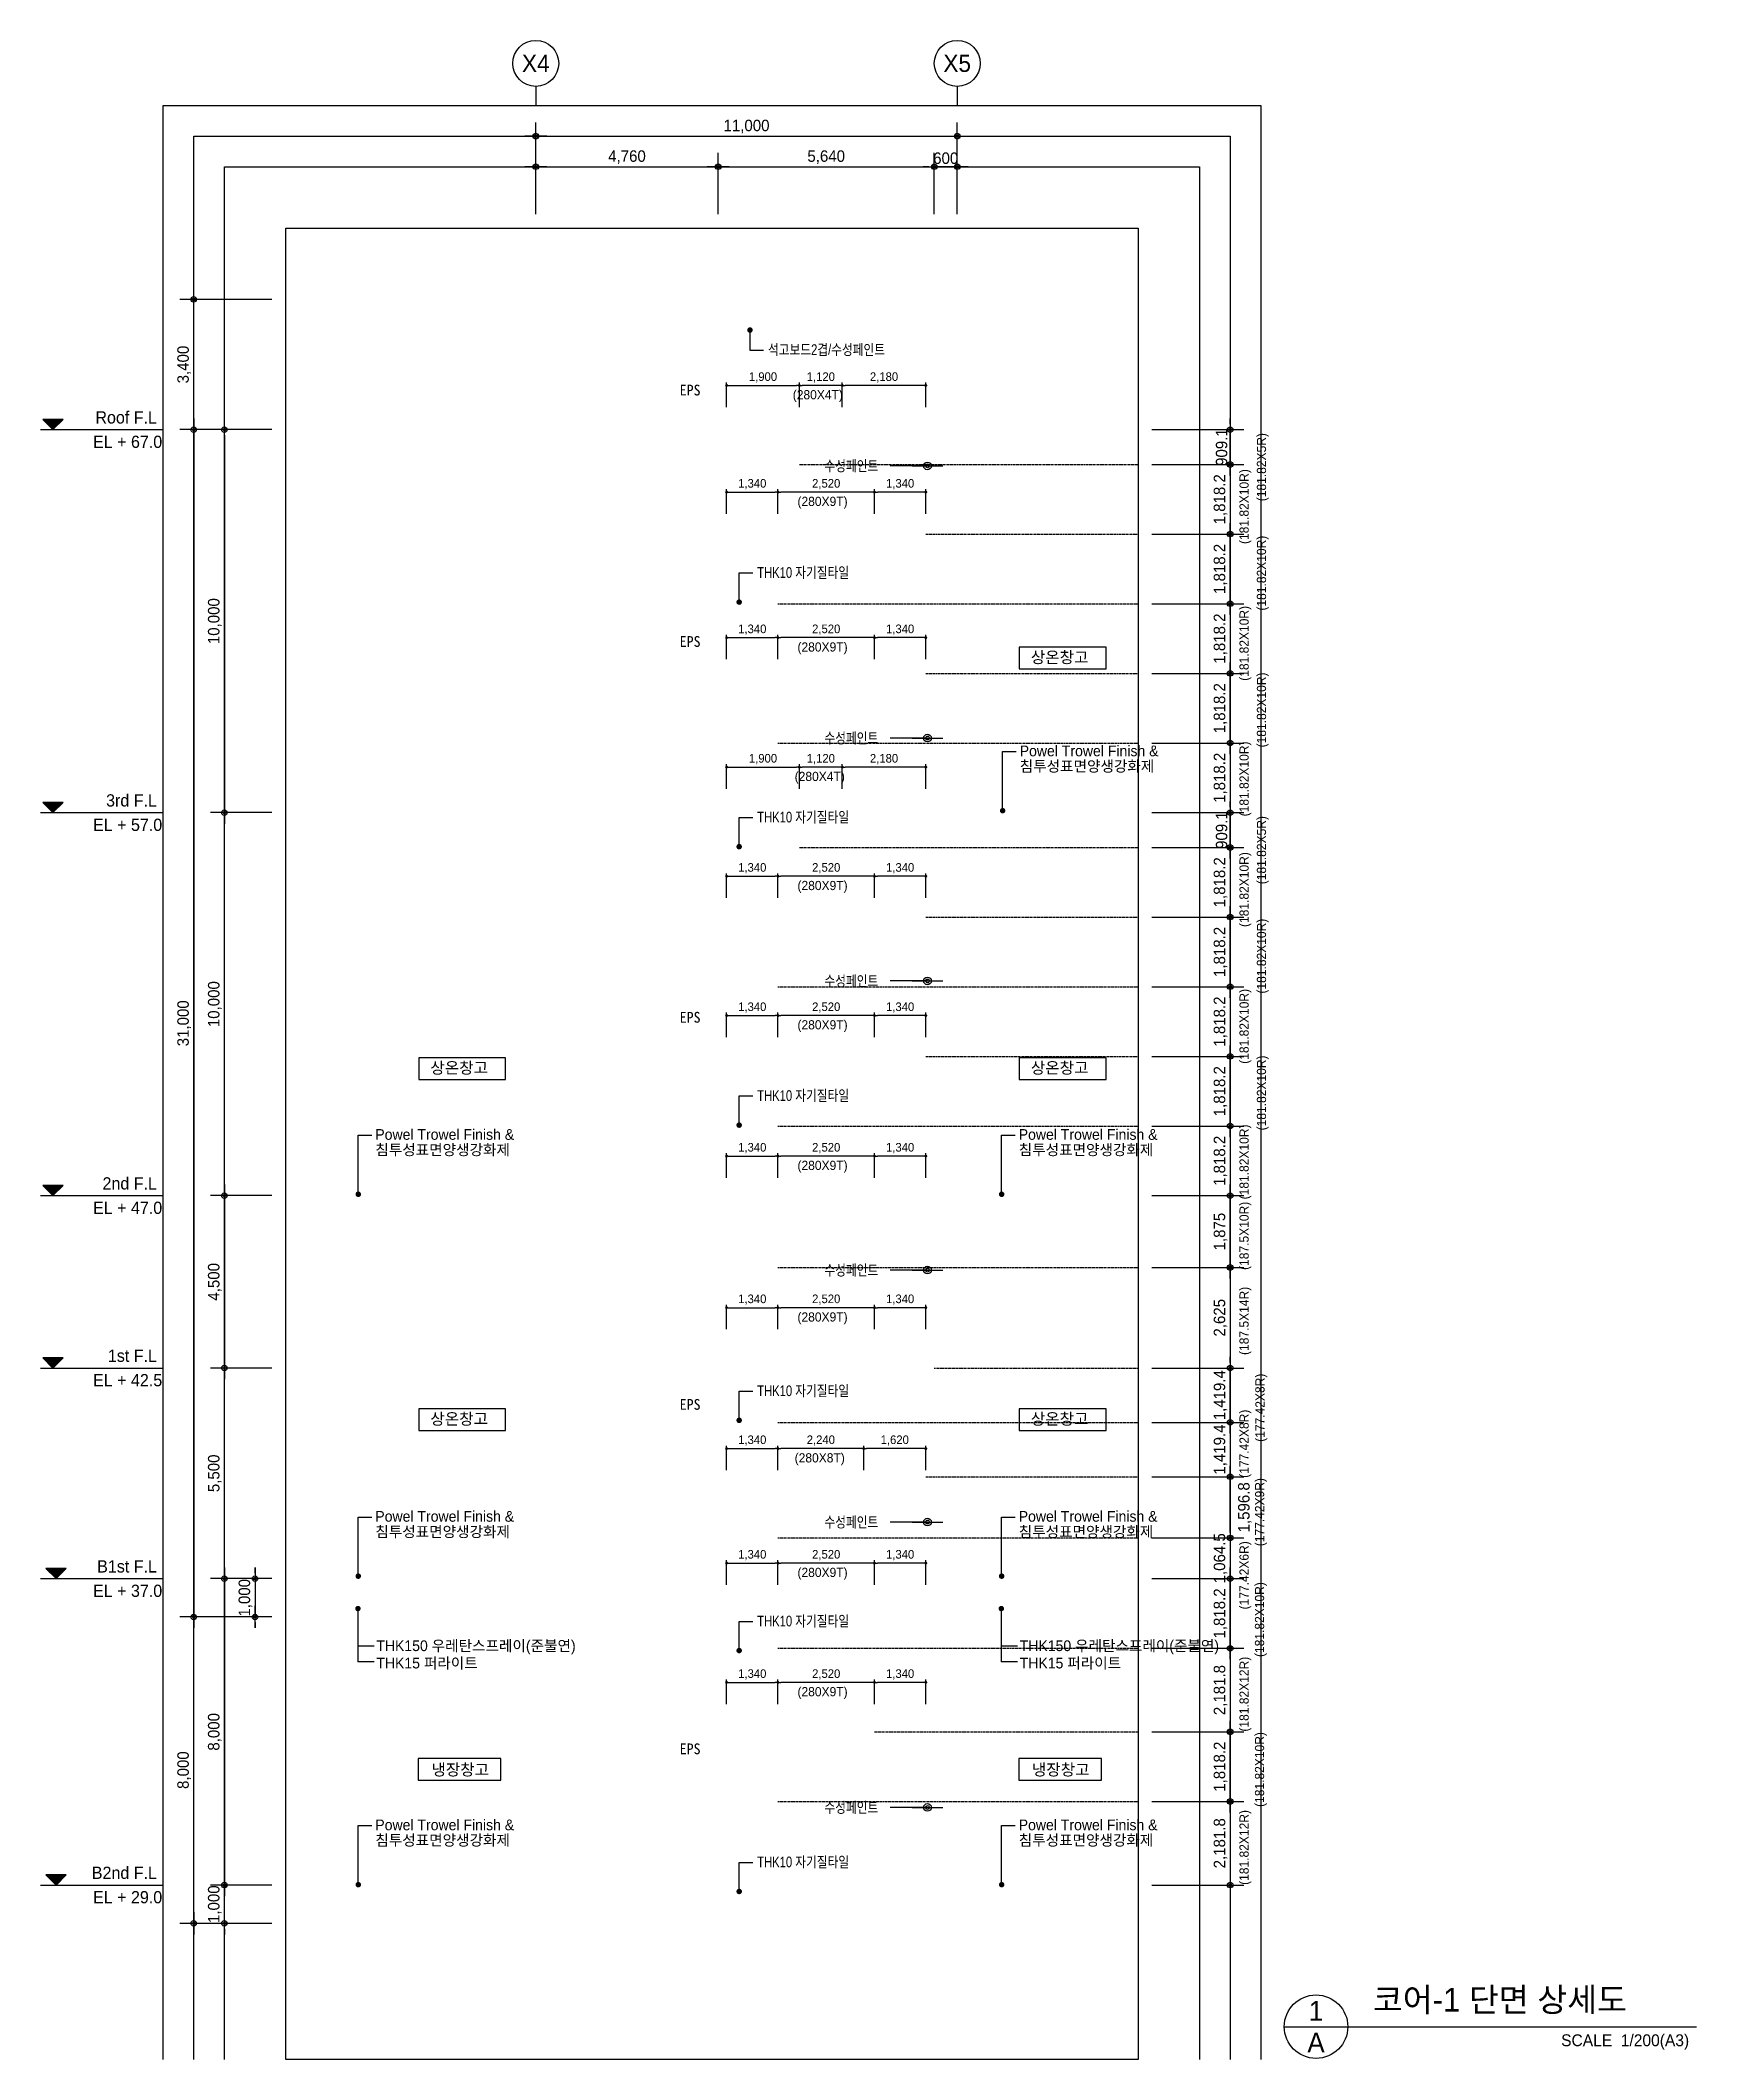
# Model space of a CAD drawing. Header units: millimetres. Extents: x 252711992 to 505989238, y 504776675 to 1009617600.
# Drawn here: x 252840731 to 252883963, y 504776996 to 504829718 of the extents above; entities that cross this region are included whole.
import ezdxf
from ezdxf.enums import TextEntityAlignment as Align

# ---------------------------------------------------------------- set-up
doc = ezdxf.new("R2010")
doc.units = ezdxf.units.MM
doc.linetypes.add('DASHEDX2', pattern=[38.1, 25.4, -12.7])
for name, color, linetype in [('$ZCDB_AUDIT_GENERATED_600D18', 7, 'Continuous'), ('0KD DIM', 7, 'Continuous'), ('4A.TEC ELE 4', 9, 'Continuous'), ('4A.TEC TEXT', 7, 'Continuous'), ('4A.TEC TEXT 2', 3, 'Continuous'), ('4A.TEC 심볼', 7, 'Continuous'), ('TEX', 3, 'Continuous'), ('TEXT', 7, 'Continuous'), ('㈜SE&C TEXT', 7, 'Continuous'), ('㈜SE&C 심볼', 7, 'Continuous')]:
    doc.layers.add(name, color=color, linetype=linetype)
doc.layers.add('DEFPOINT', color=135, linetype='Continuous', plot=False)
doc.styles.add('1', font='')
doc.styles.add('ARTINT-A1.$0$돋움', font='')
doc.styles.add('GHS', font='malgun.ttf')
doc.styles.add('나눔고딕', font='')
doc.styles.add('돋움', font='')
doc.styles.add('돋음체', font='')
doc.styles.add('울릉도L', font='')
doc.styles.get('1').set_extended_font_data('DotumChe')
doc.styles.get('ARTINT-A1.$0$돋움').set_extended_font_data('Dotum')
doc.styles.get('나눔고딕').set_extended_font_data('Dotum')
doc.styles.get('돋움').set_extended_font_data('Dotum')
doc.styles.get('돋음체').set_extended_font_data('Dotum')
doc.styles.get('울릉도L').set_extended_font_data('Dotum')
doc.dimstyles.new('DIM_600(외부치수)', dxfattribs={"dimscale": 400, "dimtxt": 3.3, "dimasz": 1, "dimexe": 2, "dimexo": 2, "dimgap": 1, "dimtad": 1, "dimdec": 0, "dimdsep": 46, "dimlunit": 6, "dimtxsty": '나눔고딕', "dimblk1": 'DIMDOT', "dimblk2": 'DIMDOT', "dimsah": 1, "dimcen": 2.5, "dimdle": 1.5, "dimclrd": 8, "dimclre": 8, "dimclrt": 3, "dimadec": 0, "dimazin": 0, "dimtfac": 1, "dimtdec": 0, "dimtix": 1, "dimtmove": 2, "dimatfit": 3, "dimldrblk": 'DIMDOT', "dimfxl": 1, "dimtvp": 1, "dimtolj": 1, "dimtzin": 0, "dimarcsym": 0})
doc.dimstyles.new('DIM_80(외부치수)', dxfattribs={"dimscale": 40, "dimtxt": 3.3, "dimasz": 1, "dimexe": 2, "dimexo": 2, "dimgap": 1, "dimtad": 1, "dimdec": 0, "dimdsep": 46, "dimlunit": 6, "dimtxsty": '돋움', "dimblk1": 'DIMDOT', "dimblk2": 'DIMDOT', "dimsah": 1, "dimcen": 2.5, "dimdle": 1.5, "dimclrd": 1, "dimclre": 7, "dimclrt": 2, "dimadec": 0, "dimazin": 0, "dimtfac": 1, "dimtdec": 0, "dimtix": 1, "dimtmove": 2, "dimatfit": 3, "dimldrblk": 'DIMDOT', "dimfxl": 1, "dimtvp": 1, "dimtolj": 1, "dimtzin": 0, "dimarcsym": 0})
doc.dimstyles.new('KD DIM 1', dxfattribs={"dimscale": 50, "dimtxt": 3, "dimasz": 1, "dimexe": 1, "dimexo": 1, "dimgap": 1, "dimtad": 1, "dimdec": 0, "dimzin": 0, "dimdsep": 46, "dimlunit": 6, "dimtxsty": '돋음체', "dimblk": 'DOT', "dimcen": 3, "dimdle": 1, "dimclrd": 256, "dimclre": 256, "dimclrt": 3, "dimazin": 0, "dimtfac": 1, "dimtdec": 0, "dimtix": 1, "dimtmove": 2, "dimatfit": 3, "dimldrblk": 'OBLIQUE', "dimfxl": 1, "dimtvp": 0.8333, "dimtolj": 1, "dimtzin": 0, "dimarcsym": 0})

msp = doc.modelspace()

# ---------------------------------------------------------------- texts
at = {"layer": '$ZCDB_AUDIT_GENERATED_600D18', "color": 3, "style": '나눔고딕'}
for s, p in [('(280X4T)', (252860370.04, 504820346.22, -21547.89)), ('(280X9T)', (252860493.06, 504817560.79, -21547.89)), ('(280X9T)', (252860493.06, 504813760.93, -21547.89)), ('(280X4T)', (252860420.08, 504810380.6, -21547.89)), ('(280X9T)', (252860493.06, 504807531.87, -21547.89)), ('(280X9T)', (252860493.06, 504803894.89, -21547.89)), ('(280X9T)', (252860493.06, 504800224.67, -21547.89)), ('(280X9T)', (252860493.06, 504796267.35, -21547.89)), ('(280X8T)', (252860419.58, 504792588.55, -21547.89)), ('(280X9T)', (252860493.06, 504789597.5, -21547.89)), ('(280X9T)', (252860493.06, 504786482.77, -21547.89))]:
    msp.add_text(s, height=240, dxfattribs=at).set_placement(p)
for s, p in [('(181.82X5R)', (252872724.34, 504817684.71)), ('(181.82X10R)', (252872271.05, 504816568.07)), ('(181.82X10R)', (252872724.34, 504814829.92)), ('(181.82X10R)', (252872271.05, 504812996.96)), ('(181.82X10R)', (252872724.34, 504811258.8)), ('(181.82X10R)', (252872271.05, 504809457.44)), ('(181.82X5R)', (252872724.34, 504807684.71)), ('(181.82X10R)', (252872271.05, 504806568.07)), ('(181.82X10R)', (252872724.34, 504804829.92)), ('(181.82X10R)', (252872271.05, 504802996.96)), ('(181.82X10R)', (252872724.34, 504801258.8)), ('(181.82X10R)', (252872271.05, 504799457.44)), ('(187.5X10R)', (252872271.05, 504797614.33)), ('(187.5X14R)', (252872271.05, 504795394.2)), ('(177.42X8R)', (252872685.09, 504793126.76)), ('(177.42X8R)', (252872271.05, 504792186.4)), ('(177.42X9R)', (252872676.2, 504790400.51)), ('(177.42X6R)', (252872271.05, 504788750.51)), ('(181.82X10R)', (252872674.18, 504787508.06)), ('(181.82X12R)', (252872271.05, 504785560.32)), ('(181.82X10R)', (252872674.18, 504783593.42)), ('(181.82X12R)', (252872271.05, 504781558.1))]:
    msp.add_text(s, height=240, rotation=90, dxfattribs=at).set_placement(p)
at = {"layer": '4A.TEC TEXT 2', "color": 3, "style": '나눔고딕'}
msp.add_text('코어-1 단면 상세도', height=621, dxfattribs=at).set_placement((252875515.02, 504778063.08, 6666.67), align=Align.BOTTOM_LEFT)
for s, p in [('1', (252874029.23, 504778270.08, 6666.67)), ('A', (252874029.23, 504777442.08, 6666.67))]:
    msp.add_text(s, height=517.5, dxfattribs=at).set_placement(p, align=Align.MIDDLE)
msp.add_text('SCALE  1/200(A3)', height=310.5, dxfattribs=at).set_placement((252883768.49, 504777252.8, 6666.67), align=Align.BOTTOM_RIGHT)
at = {"layer": 'TEXT'}
for s, height, style, p in [('EPS', 281.25, '1', (252857690.19, 504820587.56)), ('EPS', 281.25, '1', (252857690.19, 504814023.29)), ('EPS', 281.25, '1', (252857690.19, 504804210.77)), ('EPS', 281.25, '1', (252857690.19, 504794103.4)), ('EPS', 281.25, '1', (252857690.19, 504785110.73)), ('냉장창고', 300, '돋움', (252851690.57, 504784566.92)), ('냉장창고', 300, '돋움', (252867364.33, 504784566.92))]:
    msp.add_text(s, height=height, dxfattribs=dict(at, style=style)).set_placement(p, align=Align.MIDDLE_CENTER)
at = {"layer": 'TEXT', "style": '돋움'}
for p in [(252866583.59, 504813610.46), (252850909.83, 504802891.37), (252866583.59, 504802891.37), (252850909.83, 504793725.97), (252866583.59, 504793725.97)]:
    msp.add_text('상온창고', height=300, dxfattribs=at).set_placement(p, align=Align.MIDDLE_LEFT)
at = {"layer": '㈜SE&C 심볼', "style": 'ARTINT-A1.$0$돋움'}
for s, p in [('Roof F.L', (252843773.56, 504819714.07, -9096.99)), ('EL + 67.0', (252843911.25, 504819076.9, -9096.99)), ('3rd F.L', (252843773.56, 504809714.07, -9096.99)), ('EL + 57.0', (252843911.25, 504809076.9, -9096.99)), ('2nd F.L', (252843773.56, 504799714.07, -9096.99)), ('EL + 47.0', (252843911.25, 504799076.9, -9096.99)), ('1st F.L', (252843773.56, 504795214.07, -9096.99)), ('EL + 42.5', (252843911.25, 504794576.9, -9096.99)), ('B1st F.L', (252843773.56, 504789714.07, -9096.99)), ('EL + 37.0', (252843911.25, 504789076.9, -9096.99)), ('B2nd F.L', (252843773.56, 504781714.07, -9096.99)), ('EL + 29.0', (252843911.25, 504781076.9, -9096.99))]:
    msp.add_text(s, height=320.229, dxfattribs=at).set_placement(p, align=Align.RIGHT)

# ---------------------------------------------------------------- blocks, each defined once
blk = doc.blocks.new('A$C77fab269')
at = {"layer": '4A.TEC 심볼', "color": 1}
for p in [(53, 334), (368, 21)]:
    blk.add_line(p, (53, 21), dxfattribs=at)
at = {"layer": '4A.TEC 심볼', "color": 1, "const_width": 53.4}
blk.add_lwpolyline([(53, 1088, 1), (53, 1035, 1)], format="xyb", close=True, dxfattribs=at)
at = {"layer": '4A.TEC 심볼', "color": 1}
blk.add_lwpolyline([(53, 1062), (53, 334), (368, 334)], dxfattribs=at)
at = {"layer": '4A.TEC TEXT', "style": '돋움'}
for s, p in [('THK150 우레탄스프레이(준불연)', (413, 334)), ('THK15 퍼라이트', (413, -6))]:
    blk.add_text(s, height=210, dxfattribs=at).set_placement(p, align=Align.MIDDLE_LEFT)
blk = doc.blocks.new('DIMDOT')
at = {"color": 0}
blk.add_line((-2, 0), (2, 0), dxfattribs=at)
for radius in [0.5, 0.25]:
    blk.add_circle((0, 0), radius, dxfattribs=at)
blk = doc.blocks.new('*D156')
at = {"layer": '$ZCDB_AUDIT_GENERATED_600D18', "color": 8, "lineweight": -2, "transparency": 16777216}
for p, q in [((252846774, 504788554), (252844374, 504788554)), ((252844734, 504780698), (252844734, 504788410)), ((252846774, 504780554), (252844374, 504780554))]:
    blk.add_line(p, q, dxfattribs=at)
at = {"layer": 'Defpoints', "color": 0, "transparency": 16777216}
for p in [(252844734, 504788554), (252847134, 504788554, 8378), (252847134, 504780554, -5000)]:
    blk.add_point(p, dxfattribs=at)
at = {"layer": '$ZCDB_AUDIT_GENERATED_600D18', "color": 8, "lineweight": -2, "transparency": 16777216, "xscale": 144, "yscale": 144, "zscale": 144}
for p, rotation in [((252844734, 504788554), 90), ((252844734, 504780554), 270)]:
    blk.add_blockref('DIMDOT', p, dxfattribs=dict(at, rotation=rotation))
at = {"layer": '$ZCDB_AUDIT_GENERATED_600D18', "color": 3, "transparency": 16777216, "insert": (252844483, 504784554), "char_height": 300, "attachment_point": 5, "rotation": 90, "style": '나눔고딕'}
blk.add_mtext('\\A1;8,000', dxfattribs=at)
blk = doc.blocks.new('*D157')
at = {"layer": '$ZCDB_AUDIT_GENERATED_600D18', "color": 8, "lineweight": -2, "transparency": 16777216}
for p, q in [((252846774, 504819554), (252844374, 504819554)), ((252844734, 504819410), (252844734, 504788698)), ((252846774, 504788554), (252844374, 504788554))]:
    blk.add_line(p, q, dxfattribs=at)
at = {"layer": 'Defpoints', "color": 0, "transparency": 16777216}
for p in [(252847134, 504819554, -43462), (252844734, 504788554), (252847134, 504788554, 8378)]:
    blk.add_point(p, dxfattribs=at)
at = {"layer": '$ZCDB_AUDIT_GENERATED_600D18', "color": 8, "lineweight": -2, "transparency": 16777216, "xscale": 144, "yscale": 144, "zscale": 144}
for p, rotation in [((252844734, 504819554), 90), ((252844734, 504788554), 270)]:
    blk.add_blockref('DIMDOT', p, dxfattribs=dict(at, rotation=rotation))
at = {"layer": '$ZCDB_AUDIT_GENERATED_600D18', "color": 3, "transparency": 16777216, "insert": (252844483, 504804054), "char_height": 300, "attachment_point": 5, "rotation": 90, "style": '나눔고딕'}
blk.add_mtext('\\A1;31,000', dxfattribs=at)
blk = doc.blocks.new('*D158')
at = {"layer": '$ZCDB_AUDIT_GENERATED_600D18', "color": 8, "lineweight": -2, "transparency": 16777216}
for p, q in [((252846774, 504781554), (252845174, 504781554)), ((252845534, 504781698), (252845534, 504781842)), ((252845534, 504780554), (252845534, 504781554)), ((252846774, 504780554), (252845174, 504780554)), ((252845534, 504780410), (252845534, 504780266))]:
    blk.add_line(p, q, dxfattribs=at)
at = {"layer": 'Defpoints', "color": 0, "transparency": 16777216}
for p in [(252845534, 504781554), (252847134, 504781554, -903), (252847134, 504780554, -2575)]:
    blk.add_point(p, dxfattribs=at)
at = {"layer": '$ZCDB_AUDIT_GENERATED_600D18', "color": 8, "lineweight": -2, "transparency": 16777216, "xscale": 144, "yscale": 144, "zscale": 144}
for p, rotation in [((252845534, 504781554), 270), ((252845534, 504780554), 90)]:
    blk.add_blockref('DIMDOT', p, dxfattribs=dict(at, rotation=rotation))
at = {"layer": '$ZCDB_AUDIT_GENERATED_600D18', "color": 3, "transparency": 16777216, "insert": (252845283, 504781054), "char_height": 300, "attachment_point": 5, "rotation": 90, "style": '나눔고딕'}
blk.add_mtext('\\A1;1,000', dxfattribs=at)
blk = doc.blocks.new('*D159')
at = {"layer": '$ZCDB_AUDIT_GENERATED_600D18', "color": 8, "lineweight": -2, "transparency": 16777216}
for p, q in [((252846774, 504789554), (252845174, 504789554)), ((252845534, 504789410), (252845534, 504781698)), ((252846774, 504781554), (252845174, 504781554))]:
    blk.add_line(p, q, dxfattribs=at)
at = {"layer": 'Defpoints', "color": 0, "transparency": 16777216}
for p in [(252847134, 504789554, -14281), (252845534, 504781554), (252847134, 504781554, -903)]:
    blk.add_point(p, dxfattribs=at)
at = {"layer": '$ZCDB_AUDIT_GENERATED_600D18', "color": 8, "lineweight": -2, "transparency": 16777216, "xscale": 144, "yscale": 144, "zscale": 144}
for p, rotation in [((252845534, 504789554), 90), ((252845534, 504781554), 270)]:
    blk.add_blockref('DIMDOT', p, dxfattribs=dict(at, rotation=rotation))
at = {"layer": '$ZCDB_AUDIT_GENERATED_600D18', "color": 3, "transparency": 16777216, "insert": (252845283, 504785554), "char_height": 300, "attachment_point": 5, "rotation": 90, "style": '나눔고딕'}
blk.add_mtext('\\A1;8,000', dxfattribs=at)
blk = doc.blocks.new('*D160')
at = {"layer": '$ZCDB_AUDIT_GENERATED_600D18', "color": 8, "lineweight": -2, "transparency": 16777216}
for p, q in [((252846774, 504795054), (252845174, 504795054)), ((252845534, 504789698), (252845534, 504794910)), ((252846774, 504789554), (252845174, 504789554))]:
    blk.add_line(p, q, dxfattribs=at)
at = {"layer": 'Defpoints', "color": 0, "transparency": 16777216}
for p in [(252845534, 504795054), (252847134, 504795054, -5084), (252847134, 504789554, -14281)]:
    blk.add_point(p, dxfattribs=at)
at = {"layer": '$ZCDB_AUDIT_GENERATED_600D18', "color": 8, "lineweight": -2, "transparency": 16777216, "xscale": 144, "yscale": 144, "zscale": 144}
for p, rotation in [((252845534, 504795054), 90), ((252845534, 504789554), 270)]:
    blk.add_blockref('DIMDOT', p, dxfattribs=dict(at, rotation=rotation))
at = {"layer": '$ZCDB_AUDIT_GENERATED_600D18', "color": 3, "transparency": 16777216, "insert": (252845283, 504792304), "char_height": 300, "attachment_point": 5, "rotation": 90, "style": '나눔고딕'}
blk.add_mtext('\\A1;5,500', dxfattribs=at)
blk = doc.blocks.new('*D161')
at = {"layer": '$ZCDB_AUDIT_GENERATED_600D18', "color": 8, "lineweight": -2, "transparency": 16777216}
for p, q in [((252846774, 504799554), (252845174, 504799554)), ((252845534, 504799410), (252845534, 504795198)), ((252846774, 504795054), (252845174, 504795054))]:
    blk.add_line(p, q, dxfattribs=at)
at = {"layer": 'Defpoints', "color": 0, "transparency": 16777216}
for p in [(252847134, 504799554, -12609), (252845534, 504795054), (252847134, 504795054, -5084)]:
    blk.add_point(p, dxfattribs=at)
at = {"layer": '$ZCDB_AUDIT_GENERATED_600D18', "color": 8, "lineweight": -2, "transparency": 16777216, "xscale": 144, "yscale": 144, "zscale": 144}
for p, rotation in [((252845534, 504799554), 90), ((252845534, 504795054), 270)]:
    blk.add_blockref('DIMDOT', p, dxfattribs=dict(at, rotation=rotation))
at = {"layer": '$ZCDB_AUDIT_GENERATED_600D18', "color": 3, "transparency": 16777216, "insert": (252845283, 504797304), "char_height": 300, "attachment_point": 5, "rotation": 90, "style": '나눔고딕'}
blk.add_mtext('\\A1;4,500', dxfattribs=at)
blk = doc.blocks.new('*D162')
at = {"layer": '$ZCDB_AUDIT_GENERATED_600D18', "color": 8, "lineweight": -2, "transparency": 16777216}
for p, q in [((252846774, 504809554), (252845174, 504809554)), ((252845534, 504799698), (252845534, 504809410)), ((252846774, 504799554), (252845174, 504799554))]:
    blk.add_line(p, q, dxfattribs=at)
at = {"layer": 'Defpoints', "color": 0, "transparency": 16777216}
for p in [(252845534, 504809554), (252847134, 504809554, 4114), (252847134, 504799554, -12609)]:
    blk.add_point(p, dxfattribs=at)
at = {"layer": '$ZCDB_AUDIT_GENERATED_600D18', "color": 8, "lineweight": -2, "transparency": 16777216, "xscale": 144, "yscale": 144, "zscale": 144}
for p, rotation in [((252845534, 504809554), 90), ((252845534, 504799554), 270)]:
    blk.add_blockref('DIMDOT', p, dxfattribs=dict(at, rotation=rotation))
at = {"layer": '$ZCDB_AUDIT_GENERATED_600D18', "color": 3, "transparency": 16777216, "insert": (252845283, 504804554), "char_height": 300, "attachment_point": 5, "rotation": 90, "style": '나눔고딕'}
blk.add_mtext('\\A1;10,000', dxfattribs=at)
blk = doc.blocks.new('*D163')
at = {"layer": '$ZCDB_AUDIT_GENERATED_600D18', "color": 8, "lineweight": -2, "transparency": 16777216}
for p, q in [((252846774, 504819554), (252845174, 504819554)), ((252845534, 504819410), (252845534, 504809698)), ((252846774, 504809554), (252845174, 504809554))]:
    blk.add_line(p, q, dxfattribs=at)
at = {"layer": 'Defpoints', "color": 0, "transparency": 16777216}
for p in [(252847134, 504819554, -12609), (252845534, 504809554), (252847134, 504809554, 4114)]:
    blk.add_point(p, dxfattribs=at)
at = {"layer": '$ZCDB_AUDIT_GENERATED_600D18', "color": 8, "lineweight": -2, "transparency": 16777216, "xscale": 144, "yscale": 144, "zscale": 144}
for p, rotation in [((252845534, 504819554), 90), ((252845534, 504809554), 270)]:
    blk.add_blockref('DIMDOT', p, dxfattribs=dict(at, rotation=rotation))
at = {"layer": '$ZCDB_AUDIT_GENERATED_600D18', "color": 3, "transparency": 16777216, "insert": (252845283, 504814554), "char_height": 300, "attachment_point": 5, "rotation": 90, "style": '나눔고딕'}
blk.add_mtext('\\A1;10,000', dxfattribs=at)
blk = doc.blocks.new('*D155')
at = {"layer": '$ZCDB_AUDIT_GENERATED_600D18', "color": 8, "lineweight": -2, "transparency": 16777216}
for p, q in [((252846774, 504822954), (252844374, 504822954)), ((252844734, 504819698), (252844734, 504822810)), ((252846774, 504819554), (252844374, 504819554))]:
    blk.add_line(p, q, dxfattribs=at)
at = {"layer": 'Defpoints', "color": 0, "transparency": 16777216}
for p in [(252844734, 504822954), (252847134, 504822954, -37776), (252847134, 504819554, -43462)]:
    blk.add_point(p, dxfattribs=at)
at = {"layer": '$ZCDB_AUDIT_GENERATED_600D18', "color": 8, "lineweight": -2, "transparency": 16777216, "xscale": 144, "yscale": 144, "zscale": 144}
for p, rotation in [((252844734, 504822954), 90), ((252844734, 504819554), 270)]:
    blk.add_blockref('DIMDOT', p, dxfattribs=dict(at, rotation=rotation))
at = {"layer": '$ZCDB_AUDIT_GENERATED_600D18', "color": 3, "transparency": 16777216, "insert": (252844483, 504821254), "char_height": 300, "attachment_point": 5, "rotation": 90, "style": '나눔고딕'}
blk.add_mtext('\\A1;3,400', dxfattribs=at)
blk = doc.blocks.new('*D164')
at = {"layer": '$ZCDB_AUDIT_GENERATED_600D18', "color": 8, "lineweight": -2, "transparency": 16777216}
for p, q in [((252846774, 504789554), (252845974, 504789554)), ((252846334, 504789698), (252846334, 504789842)), ((252846334, 504789554), (252846334, 504788554)), ((252846774, 504788554), (252845974, 504788554)), ((252846334, 504788410), (252846334, 504788266))]:
    blk.add_line(p, q, dxfattribs=at)
at = {"layer": 'Defpoints', "color": 0, "transparency": 16777216}
for p in [(252847134, 504789554, -12771), (252846334, 504788554), (252847134, 504788554, -11099)]:
    blk.add_point(p, dxfattribs=at)
at = {"layer": '$ZCDB_AUDIT_GENERATED_600D18', "color": 8, "lineweight": -2, "transparency": 16777216, "xscale": 144, "yscale": 144, "zscale": 144}
for p, rotation in [((252846334, 504789554), 270), ((252846334, 504788554), 90)]:
    blk.add_blockref('DIMDOT', p, dxfattribs=dict(at, rotation=rotation))
at = {"layer": '$ZCDB_AUDIT_GENERATED_600D18', "color": 3, "transparency": 16777216, "insert": (252846083, 504789054), "char_height": 300, "attachment_point": 5, "rotation": 90, "style": '나눔고딕'}
blk.add_mtext('\\A1;1,000', dxfattribs=at)
blk = doc.blocks.new('*D165')
at = {"layer": '$ZCDB_AUDIT_GENERATED_600D18', "color": 8, "lineweight": -2, "transparency": 16777216}
for p, q in [((252853663, 504825178), (252853663, 504827578)), ((252864663, 504825178), (252864663, 504827578)), ((252853807, 504827218), (252864519, 504827218))]:
    blk.add_line(p, q, dxfattribs=at)
at = {"layer": 'Defpoints', "color": 0, "transparency": 16777216}
for p in [(252864663, 504827218), (252853663, 504824818), (252864663, 504824818, 0)]:
    blk.add_point(p, dxfattribs=at)
at = {"layer": '$ZCDB_AUDIT_GENERATED_600D18', "color": 8, "lineweight": -2, "transparency": 16777216, "xscale": 144, "yscale": 144, "zscale": 144, "rotation": 180}
blk.add_blockref('DIMDOT', (252853663, 504827218), dxfattribs=at)
at = {"layer": '$ZCDB_AUDIT_GENERATED_600D18', "color": 8, "lineweight": -2, "transparency": 16777216, "xscale": 144, "yscale": 144, "zscale": 144}
blk.add_blockref('DIMDOT', (252864663, 504827218), dxfattribs=at)
at = {"layer": '$ZCDB_AUDIT_GENERATED_600D18', "color": 3, "transparency": 16777216, "insert": (252859163, 504827469), "char_height": 300, "attachment_point": 5, "style": '나눔고딕'}
blk.add_mtext('\\A1;11,000', dxfattribs=at)
blk = doc.blocks.new('*D166')
at = {"layer": '$ZCDB_AUDIT_GENERATED_600D18', "color": 8, "lineweight": -2, "transparency": 16777216}
for p, q in [((252853663, 504825178), (252853663, 504826778)), ((252853807, 504826418), (252858279, 504826418)), ((252858423, 504825178), (252858423, 504826778))]:
    blk.add_line(p, q, dxfattribs=at)
at = {"layer": 'Defpoints', "color": 0, "transparency": 16777216}
for p in [(252858423, 504826418), (252853663, 504824818, -2940), (252858423, 504824818, 1145)]:
    blk.add_point(p, dxfattribs=at)
at = {"layer": '$ZCDB_AUDIT_GENERATED_600D18', "color": 8, "lineweight": -2, "transparency": 16777216, "xscale": 144, "yscale": 144, "zscale": 144, "rotation": 180}
blk.add_blockref('DIMDOT', (252853663, 504826418), dxfattribs=at)
at = {"layer": '$ZCDB_AUDIT_GENERATED_600D18', "color": 8, "lineweight": -2, "transparency": 16777216, "xscale": 144, "yscale": 144, "zscale": 144}
blk.add_blockref('DIMDOT', (252858423, 504826418), dxfattribs=at)
at = {"layer": '$ZCDB_AUDIT_GENERATED_600D18', "color": 3, "transparency": 16777216, "insert": (252856043, 504826669), "char_height": 300, "attachment_point": 5, "style": '나눔고딕'}
blk.add_mtext('\\A1;4,760', dxfattribs=at)
blk = doc.blocks.new('ccs122')
at = {"layer": '4A.TEC 심볼'}
blk.add_line((0, 8), (0, 3), dxfattribs=at)
blk.add_circle((0, 14), 6, dxfattribs=at)
at = {"layer": '4A.TEC TEXT 2', "color": 3, "style": 'GHS'}
blk.add_attdef('NO', text='', height=4.5, dxfattribs=at).set_placement((-0.01, 14.02), align=Align.MIDDLE_CENTER)
blk = doc.blocks.new('*D167')
at = {"layer": '$ZCDB_AUDIT_GENERATED_600D18', "color": 8, "lineweight": -2, "transparency": 16777216}
for p, q in [((252863919, 504826418), (252863775, 504826418)), ((252864063, 504825178), (252864063, 504826778)), ((252864663, 504826418), (252864063, 504826418)), ((252864663, 504825178), (252864663, 504826778)), ((252864807, 504826418), (252864951, 504826418))]:
    blk.add_line(p, q, dxfattribs=at)
at = {"layer": 'Defpoints', "color": 0, "transparency": 16777216}
for p in [(252864063, 504826418), (252864063, 504824818, -5669), (252864663, 504824818, -6672)]:
    blk.add_point(p, dxfattribs=at)
at = {"layer": '$ZCDB_AUDIT_GENERATED_600D18', "color": 8, "lineweight": -2, "transparency": 16777216, "xscale": 144, "yscale": 144, "zscale": 144}
blk.add_blockref('DIMDOT', (252864063, 504826418), dxfattribs=at)
at = {"layer": '$ZCDB_AUDIT_GENERATED_600D18', "color": 8, "lineweight": -2, "transparency": 16777216, "xscale": 144, "yscale": 144, "zscale": 144, "rotation": 180}
blk.add_blockref('DIMDOT', (252864663, 504826418), dxfattribs=at)
at = {"layer": '$ZCDB_AUDIT_GENERATED_600D18', "color": 3, "transparency": 16777216, "insert": (252864363, 504826640), "char_height": 300, "attachment_point": 5, "style": '나눔고딕'}
blk.add_mtext('\\A1;600', dxfattribs=at)
blk = doc.blocks.new('*D168')
at = {"layer": '$ZCDB_AUDIT_GENERATED_600D18', "color": 8, "lineweight": -2, "transparency": 16777216}
for p, q in [((252858423, 504825178), (252858423, 504826778)), ((252858567, 504826418), (252863919, 504826418)), ((252864063, 504825178), (252864063, 504826778))]:
    blk.add_line(p, q, dxfattribs=at)
at = {"layer": 'Defpoints', "color": 0, "transparency": 16777216}
for p in [(252864063, 504826418), (252858423, 504824818, 1145), (252864063, 504824818, -5669)]:
    blk.add_point(p, dxfattribs=at)
at = {"layer": '$ZCDB_AUDIT_GENERATED_600D18', "color": 8, "lineweight": -2, "transparency": 16777216, "xscale": 144, "yscale": 144, "zscale": 144, "rotation": 180}
blk.add_blockref('DIMDOT', (252858423, 504826418), dxfattribs=at)
at = {"layer": '$ZCDB_AUDIT_GENERATED_600D18', "color": 8, "lineweight": -2, "transparency": 16777216, "xscale": 144, "yscale": 144, "zscale": 144}
blk.add_blockref('DIMDOT', (252864063, 504826418), dxfattribs=at)
at = {"layer": '$ZCDB_AUDIT_GENERATED_600D18', "color": 3, "transparency": 16777216, "insert": (252861243, 504826669), "char_height": 300, "attachment_point": 5, "style": '나눔고딕'}
blk.add_mtext('\\A1;5,640', dxfattribs=at)
blk = doc.blocks.new('A$Cde9e4541')
at = {"layer": 'TEX', "color": 1}
blk.add_lwpolyline([(72, 751), (72, 229), (428, 229)], dxfattribs=at)
at = {"layer": '㈜SE&C TEXT', "color": 1, "const_width": 71.7}
blk.add_lwpolyline([(36, 751, -1), (108, 751, -1)], format="xyb", close=True, dxfattribs=at)
at = {"layer": '4A.TEC TEXT', "style": '돋움', "width": 0.8}
blk.add_text('석고보드2겹/수성페인트', height=280, dxfattribs=at).set_placement((543, 240), align=Align.MIDDLE_LEFT)
blk = doc.blocks.new('A$C398e453a')
at = {"layer": 'TEX', "color": 1}
blk.add_lwpolyline([(72, 72), (72, 833), (428, 833)], dxfattribs=at)
at = {"layer": '㈜SE&C TEXT', "color": 1, "const_width": 71.7}
blk.add_lwpolyline([(36, 72, -1), (108, 72, -1)], format="xyb", close=True, dxfattribs=at)
at = {"layer": '4A.TEC TEXT', "style": '돋움', "width": 0.8}
blk.add_text('THK10 자기질타일', height=280, dxfattribs=at).set_placement((543, 844), align=Align.MIDDLE_LEFT)
blk = doc.blocks.new('_Dot')
at = {"color": 0, "linetype": 'ByBlock', "lineweight": -2}
blk.add_line((-0.5, 0), (-1, 0), dxfattribs=at)
at = {"color": 0, "linetype": 'ByBlock', "const_width": 0.5}
blk.add_lwpolyline([(-0.25, 0, 1), (0.25, 0, 1)], format="xyb", close=True, dxfattribs=at)
blk = doc.blocks.new('*D630')
at = {"layer": '0KD DIM', "lineweight": -2, "transparency": 16777216}
for p, q in [((252860543, 504820143), (252860543, 504820783)), ((252861588, 504820708), (252860618, 504820708)), ((252861663, 504820143), (252861663, 504820783))]:
    blk.add_line(p, q, dxfattribs=at)
at = {"layer": 'Defpoints', "color": 0, "transparency": 16777216}
for p in [(252860543, 504820708), (252860543, 504820068), (252861663, 504820068)]:
    blk.add_point(p, dxfattribs=at)
at = {"layer": '0KD DIM', "lineweight": -2, "transparency": 16777216, "xscale": 75, "yscale": 75, "zscale": 75, "rotation": 180}
blk.add_blockref('_Dot', (252860543, 504820708), dxfattribs=at)
at = {"layer": '0KD DIM', "lineweight": -2, "transparency": 16777216, "xscale": 75, "yscale": 75, "zscale": 75}
blk.add_blockref('_Dot', (252861663, 504820708), dxfattribs=at)
at = {"layer": '0KD DIM', "color": 3, "transparency": 16777216, "insert": (252861103, 504820917), "char_height": 225, "attachment_point": 5, "style": '돋음체'}
blk.add_mtext('\\A1;1,120', dxfattribs=at)
blk = doc.blocks.new('_OBLIQUE')
at = {"color": 0, "linetype": 'ByBlock'}
blk.add_line((-0.5, -0.5), (0.5, 0.5), dxfattribs=at)
blk = doc.blocks.new('*D631')
at = {"layer": '0KD DIM', "lineweight": -2, "transparency": 16777216}
for p, q in [((252858643, 504820143), (252858643, 504820783)), ((252858718, 504820708), (252860468, 504820708)), ((252860543, 504820143), (252860543, 504820783))]:
    blk.add_line(p, q, dxfattribs=at)
at = {"layer": 'Defpoints', "color": 0, "transparency": 16777216}
for p in [(252860543, 504820708), (252858643, 504820068), (252860543, 504820068)]:
    blk.add_point(p, dxfattribs=at)
at = {"layer": '0KD DIM', "lineweight": -2, "transparency": 16777216, "xscale": 75, "yscale": 75, "zscale": 75, "rotation": 180}
blk.add_blockref('_Dot', (252858643, 504820708), dxfattribs=at)
at = {"layer": '0KD DIM', "lineweight": -2, "transparency": 16777216, "xscale": 75, "yscale": 75, "zscale": 75}
blk.add_blockref('_Dot', (252860543, 504820708), dxfattribs=at)
at = {"layer": '0KD DIM', "color": 3, "transparency": 16777216, "insert": (252859593, 504820917), "char_height": 225, "attachment_point": 5, "style": '돋음체'}
blk.add_mtext('\\A1;1,900', dxfattribs=at)
blk = doc.blocks.new('*D632')
at = {"layer": '0KD DIM', "lineweight": -2, "transparency": 16777216}
for p, q in [((252861663, 504820143), (252861663, 504820783)), ((252863768, 504820708), (252861738, 504820708)), ((252863843, 504820143), (252863843, 504820783))]:
    blk.add_line(p, q, dxfattribs=at)
at = {"layer": 'Defpoints', "color": 0, "transparency": 16777216}
for p in [(252861663, 504820708), (252861663, 504820068), (252863843, 504820068, -8562)]:
    blk.add_point(p, dxfattribs=at)
at = {"layer": '0KD DIM', "lineweight": -2, "transparency": 16777216, "xscale": 75, "yscale": 75, "zscale": 75, "rotation": 180}
blk.add_blockref('_Dot', (252861663, 504820708), dxfattribs=at)
at = {"layer": '0KD DIM', "lineweight": -2, "transparency": 16777216, "xscale": 75, "yscale": 75, "zscale": 75}
blk.add_blockref('_Dot', (252863843, 504820708), dxfattribs=at)
at = {"layer": '0KD DIM', "color": 3, "transparency": 16777216, "insert": (252862753, 504820917), "char_height": 225, "attachment_point": 5, "style": '돋음체'}
blk.add_mtext('\\A1;2,180', dxfattribs=at)
blk = doc.blocks.new('*D633')
at = {"layer": '0KD DIM', "lineweight": -2, "transparency": 16777216}
for p, q in [((252859983, 504817357), (252859983, 504817998)), ((252862428, 504817923), (252860058, 504817923)), ((252862503, 504817357), (252862503, 504817998))]:
    blk.add_line(p, q, dxfattribs=at)
at = {"layer": 'Defpoints', "color": 0, "transparency": 16777216}
for p in [(252859983, 504817923), (252859983, 504817282), (252862503, 504817282)]:
    blk.add_point(p, dxfattribs=at)
at = {"layer": '0KD DIM', "lineweight": -2, "transparency": 16777216, "xscale": 75, "yscale": 75, "zscale": 75, "rotation": 180}
blk.add_blockref('_Dot', (252859983, 504817923), dxfattribs=at)
at = {"layer": '0KD DIM', "lineweight": -2, "transparency": 16777216, "xscale": 75, "yscale": 75, "zscale": 75}
blk.add_blockref('_Dot', (252862503, 504817923), dxfattribs=at)
at = {"layer": '0KD DIM', "color": 3, "transparency": 16777216, "insert": (252861243, 504818132), "char_height": 225, "attachment_point": 5, "style": '돋음체'}
blk.add_mtext('\\A1;2,520', dxfattribs=at)
blk = doc.blocks.new('*D634')
at = {"layer": '0KD DIM', "lineweight": -2, "transparency": 16777216}
for p, q in [((252858643, 504817357), (252858643, 504817998)), ((252858718, 504817923), (252859908, 504817923)), ((252859983, 504817357), (252859983, 504817998))]:
    blk.add_line(p, q, dxfattribs=at)
at = {"layer": 'Defpoints', "color": 0, "transparency": 16777216}
for p in [(252859983, 504817923), (252858643, 504817282), (252859983, 504817282)]:
    blk.add_point(p, dxfattribs=at)
at = {"layer": '0KD DIM', "lineweight": -2, "transparency": 16777216, "xscale": 75, "yscale": 75, "zscale": 75, "rotation": 180}
blk.add_blockref('_Dot', (252858643, 504817923), dxfattribs=at)
at = {"layer": '0KD DIM', "lineweight": -2, "transparency": 16777216, "xscale": 75, "yscale": 75, "zscale": 75}
blk.add_blockref('_Dot', (252859983, 504817923), dxfattribs=at)
at = {"layer": '0KD DIM', "color": 3, "transparency": 16777216, "insert": (252859313, 504818132), "char_height": 225, "attachment_point": 5, "style": '돋음체'}
blk.add_mtext('\\A1;1,340', dxfattribs=at)
blk = doc.blocks.new('*D635')
at = {"layer": '0KD DIM', "lineweight": -2, "transparency": 16777216}
for p, q in [((252862503, 504817357), (252862503, 504817998)), ((252863768, 504817923), (252862578, 504817923)), ((252863843, 504817357), (252863843, 504817998))]:
    blk.add_line(p, q, dxfattribs=at)
at = {"layer": 'Defpoints', "color": 0, "transparency": 16777216}
for p in [(252862503, 504817923), (252862503, 504817282, -3299), (252863843, 504817282, -8562)]:
    blk.add_point(p, dxfattribs=at)
at = {"layer": '0KD DIM', "lineweight": -2, "transparency": 16777216, "xscale": 75, "yscale": 75, "zscale": 75, "rotation": 180}
blk.add_blockref('_Dot', (252862503, 504817923), dxfattribs=at)
at = {"layer": '0KD DIM', "lineweight": -2, "transparency": 16777216, "xscale": 75, "yscale": 75, "zscale": 75}
blk.add_blockref('_Dot', (252863843, 504817923), dxfattribs=at)
at = {"layer": '0KD DIM', "color": 3, "transparency": 16777216, "insert": (252863173, 504818132), "char_height": 225, "attachment_point": 5, "style": '돋음체'}
blk.add_mtext('\\A1;1,340', dxfattribs=at)
blk = doc.blocks.new('*D636')
at = {"layer": '0KD DIM', "lineweight": -2, "transparency": 16777216}
for p, q in [((252859983, 504813558), (252859983, 504814198)), ((252862503, 504813558), (252862503, 504814198)), ((252862428, 504814123), (252860058, 504814123))]:
    blk.add_line(p, q, dxfattribs=at)
at = {"layer": 'Defpoints', "color": 0, "transparency": 16777216}
for p in [(252859983, 504814123), (252859983, 504813483), (252862503, 504813483)]:
    blk.add_point(p, dxfattribs=at)
at = {"layer": '0KD DIM', "lineweight": -2, "transparency": 16777216, "xscale": 75, "yscale": 75, "zscale": 75, "rotation": 180}
blk.add_blockref('_Dot', (252859983, 504814123), dxfattribs=at)
at = {"layer": '0KD DIM', "lineweight": -2, "transparency": 16777216, "xscale": 75, "yscale": 75, "zscale": 75}
blk.add_blockref('_Dot', (252862503, 504814123), dxfattribs=at)
at = {"layer": '0KD DIM', "color": 3, "transparency": 16777216, "insert": (252861243, 504814332), "char_height": 225, "attachment_point": 5, "style": '돋음체'}
blk.add_mtext('\\A1;2,520', dxfattribs=at)
blk = doc.blocks.new('*D637')
at = {"layer": '0KD DIM', "lineweight": -2, "transparency": 16777216}
for p, q in [((252858643, 504813558), (252858643, 504814198)), ((252859983, 504813558), (252859983, 504814198)), ((252858718, 504814123), (252859908, 504814123))]:
    blk.add_line(p, q, dxfattribs=at)
at = {"layer": 'Defpoints', "color": 0, "transparency": 16777216}
for p in [(252859983, 504814123), (252858643, 504813483), (252859983, 504813483)]:
    blk.add_point(p, dxfattribs=at)
at = {"layer": '0KD DIM', "lineweight": -2, "transparency": 16777216, "xscale": 75, "yscale": 75, "zscale": 75, "rotation": 180}
blk.add_blockref('_Dot', (252858643, 504814123), dxfattribs=at)
at = {"layer": '0KD DIM', "lineweight": -2, "transparency": 16777216, "xscale": 75, "yscale": 75, "zscale": 75}
blk.add_blockref('_Dot', (252859983, 504814123), dxfattribs=at)
at = {"layer": '0KD DIM', "color": 3, "transparency": 16777216, "insert": (252859313, 504814332), "char_height": 225, "attachment_point": 5, "style": '돋음체'}
blk.add_mtext('\\A1;1,340', dxfattribs=at)
blk = doc.blocks.new('*D638')
at = {"layer": '0KD DIM', "lineweight": -2, "transparency": 16777216}
for p, q in [((252862503, 504813558), (252862503, 504814198)), ((252863843, 504813558), (252863843, 504814198)), ((252863768, 504814123), (252862578, 504814123))]:
    blk.add_line(p, q, dxfattribs=at)
at = {"layer": 'Defpoints', "color": 0, "transparency": 16777216}
for p in [(252862503, 504814123), (252862503, 504813483, -3299), (252863843, 504813483, -8562)]:
    blk.add_point(p, dxfattribs=at)
at = {"layer": '0KD DIM', "lineweight": -2, "transparency": 16777216, "xscale": 75, "yscale": 75, "zscale": 75, "rotation": 180}
blk.add_blockref('_Dot', (252862503, 504814123), dxfattribs=at)
at = {"layer": '0KD DIM', "lineweight": -2, "transparency": 16777216, "xscale": 75, "yscale": 75, "zscale": 75}
blk.add_blockref('_Dot', (252863843, 504814123), dxfattribs=at)
at = {"layer": '0KD DIM', "color": 3, "transparency": 16777216, "insert": (252863173, 504814332), "char_height": 225, "attachment_point": 5, "style": '돋음체'}
blk.add_mtext('\\A1;1,340', dxfattribs=at)
blk = doc.blocks.new('*D639')
at = {"layer": '0KD DIM', "lineweight": -2, "transparency": 16777216}
for p, q in [((252860543, 504810177), (252860543, 504810818)), ((252861588, 504810743), (252860618, 504810743)), ((252861663, 504810177), (252861663, 504810818))]:
    blk.add_line(p, q, dxfattribs=at)
at = {"layer": 'Defpoints', "color": 0, "transparency": 16777216}
for p in [(252860543, 504810743), (252860543, 504810102), (252861663, 504810102)]:
    blk.add_point(p, dxfattribs=at)
at = {"layer": '0KD DIM', "lineweight": -2, "transparency": 16777216, "xscale": 75, "yscale": 75, "zscale": 75, "rotation": 180}
blk.add_blockref('_Dot', (252860543, 504810743), dxfattribs=at)
at = {"layer": '0KD DIM', "lineweight": -2, "transparency": 16777216, "xscale": 75, "yscale": 75, "zscale": 75}
blk.add_blockref('_Dot', (252861663, 504810743), dxfattribs=at)
at = {"layer": '0KD DIM', "color": 3, "transparency": 16777216, "insert": (252861103, 504810952), "char_height": 225, "attachment_point": 5, "style": '돋음체'}
blk.add_mtext('\\A1;1,120', dxfattribs=at)
blk = doc.blocks.new('*D640')
at = {"layer": '0KD DIM', "lineweight": -2, "transparency": 16777216}
for p, q in [((252858643, 504810177), (252858643, 504810818)), ((252858718, 504810743), (252860468, 504810743)), ((252860543, 504810177), (252860543, 504810818))]:
    blk.add_line(p, q, dxfattribs=at)
at = {"layer": 'Defpoints', "color": 0, "transparency": 16777216}
for p in [(252860543, 504810743), (252858643, 504810102), (252860543, 504810102)]:
    blk.add_point(p, dxfattribs=at)
at = {"layer": '0KD DIM', "lineweight": -2, "transparency": 16777216, "xscale": 75, "yscale": 75, "zscale": 75, "rotation": 180}
blk.add_blockref('_Dot', (252858643, 504810743), dxfattribs=at)
at = {"layer": '0KD DIM', "lineweight": -2, "transparency": 16777216, "xscale": 75, "yscale": 75, "zscale": 75}
blk.add_blockref('_Dot', (252860543, 504810743), dxfattribs=at)
at = {"layer": '0KD DIM', "color": 3, "transparency": 16777216, "insert": (252859593, 504810952), "char_height": 225, "attachment_point": 5, "style": '돋음체'}
blk.add_mtext('\\A1;1,900', dxfattribs=at)
blk = doc.blocks.new('*D641')
at = {"layer": '0KD DIM', "lineweight": -2, "transparency": 16777216}
for p, q in [((252861663, 504810177), (252861663, 504810818)), ((252863768, 504810743), (252861738, 504810743)), ((252863843, 504810177), (252863843, 504810818))]:
    blk.add_line(p, q, dxfattribs=at)
at = {"layer": 'Defpoints', "color": 0, "transparency": 16777216}
for p in [(252861663, 504810743), (252861663, 504810102, 0), (252863843, 504810102, -8562)]:
    blk.add_point(p, dxfattribs=at)
at = {"layer": '0KD DIM', "lineweight": -2, "transparency": 16777216, "xscale": 75, "yscale": 75, "zscale": 75, "rotation": 180}
blk.add_blockref('_Dot', (252861663, 504810743), dxfattribs=at)
at = {"layer": '0KD DIM', "lineweight": -2, "transparency": 16777216, "xscale": 75, "yscale": 75, "zscale": 75}
blk.add_blockref('_Dot', (252863843, 504810743), dxfattribs=at)
at = {"layer": '0KD DIM', "color": 3, "transparency": 16777216, "insert": (252862753, 504810952), "char_height": 225, "attachment_point": 5, "style": '돋음체'}
blk.add_mtext('\\A1;2,180', dxfattribs=at)
blk = doc.blocks.new('*D642')
at = {"layer": '0KD DIM', "lineweight": -2, "transparency": 16777216}
for p, q in [((252859983, 504807328), (252859983, 504807969)), ((252862428, 504807894), (252860058, 504807894)), ((252862503, 504807328), (252862503, 504807969))]:
    blk.add_line(p, q, dxfattribs=at)
at = {"layer": 'Defpoints', "color": 0, "transparency": 16777216}
for p in [(252859983, 504807894), (252859983, 504807253), (252862503, 504807253)]:
    blk.add_point(p, dxfattribs=at)
at = {"layer": '0KD DIM', "lineweight": -2, "transparency": 16777216, "xscale": 75, "yscale": 75, "zscale": 75, "rotation": 180}
blk.add_blockref('_Dot', (252859983, 504807894), dxfattribs=at)
at = {"layer": '0KD DIM', "lineweight": -2, "transparency": 16777216, "xscale": 75, "yscale": 75, "zscale": 75}
blk.add_blockref('_Dot', (252862503, 504807894), dxfattribs=at)
at = {"layer": '0KD DIM', "color": 3, "transparency": 16777216, "insert": (252861243, 504808103), "char_height": 225, "attachment_point": 5, "style": '돋음체'}
blk.add_mtext('\\A1;2,520', dxfattribs=at)
blk = doc.blocks.new('*D643')
at = {"layer": '0KD DIM', "lineweight": -2, "transparency": 16777216}
for p, q in [((252858643, 504807328), (252858643, 504807969)), ((252858718, 504807894), (252859908, 504807894)), ((252859983, 504807328), (252859983, 504807969))]:
    blk.add_line(p, q, dxfattribs=at)
at = {"layer": 'Defpoints', "color": 0, "transparency": 16777216}
for p in [(252859983, 504807894), (252858643, 504807253), (252859983, 504807253)]:
    blk.add_point(p, dxfattribs=at)
at = {"layer": '0KD DIM', "lineweight": -2, "transparency": 16777216, "xscale": 75, "yscale": 75, "zscale": 75, "rotation": 180}
blk.add_blockref('_Dot', (252858643, 504807894), dxfattribs=at)
at = {"layer": '0KD DIM', "lineweight": -2, "transparency": 16777216, "xscale": 75, "yscale": 75, "zscale": 75}
blk.add_blockref('_Dot', (252859983, 504807894), dxfattribs=at)
at = {"layer": '0KD DIM', "color": 3, "transparency": 16777216, "insert": (252859313, 504808103), "char_height": 225, "attachment_point": 5, "style": '돋음체'}
blk.add_mtext('\\A1;1,340', dxfattribs=at)
blk = doc.blocks.new('*D644')
at = {"layer": '0KD DIM', "lineweight": -2, "transparency": 16777216}
for p, q in [((252862503, 504807328), (252862503, 504807969)), ((252863768, 504807894), (252862578, 504807894)), ((252863843, 504807328), (252863843, 504807969))]:
    blk.add_line(p, q, dxfattribs=at)
at = {"layer": 'Defpoints', "color": 0, "transparency": 16777216}
for p in [(252862503, 504807894), (252862503, 504807253, -3299), (252863843, 504807253, -8562)]:
    blk.add_point(p, dxfattribs=at)
at = {"layer": '0KD DIM', "lineweight": -2, "transparency": 16777216, "xscale": 75, "yscale": 75, "zscale": 75, "rotation": 180}
blk.add_blockref('_Dot', (252862503, 504807894), dxfattribs=at)
at = {"layer": '0KD DIM', "lineweight": -2, "transparency": 16777216, "xscale": 75, "yscale": 75, "zscale": 75}
blk.add_blockref('_Dot', (252863843, 504807894), dxfattribs=at)
at = {"layer": '0KD DIM', "color": 3, "transparency": 16777216, "insert": (252863173, 504808103), "char_height": 225, "attachment_point": 5, "style": '돋음체'}
blk.add_mtext('\\A1;1,340', dxfattribs=at)
blk = doc.blocks.new('*D645')
at = {"layer": '0KD DIM', "lineweight": -2, "transparency": 16777216}
for p, q in [((252859983, 504803691), (252859983, 504804332)), ((252862428, 504804257), (252860058, 504804257)), ((252862503, 504803691), (252862503, 504804332))]:
    blk.add_line(p, q, dxfattribs=at)
at = {"layer": 'Defpoints', "color": 0, "transparency": 16777216}
for p in [(252859983, 504804257), (252859983, 504803616), (252862503, 504803616)]:
    blk.add_point(p, dxfattribs=at)
at = {"layer": '0KD DIM', "lineweight": -2, "transparency": 16777216, "xscale": 75, "yscale": 75, "zscale": 75, "rotation": 180}
blk.add_blockref('_Dot', (252859983, 504804257), dxfattribs=at)
at = {"layer": '0KD DIM', "lineweight": -2, "transparency": 16777216, "xscale": 75, "yscale": 75, "zscale": 75}
blk.add_blockref('_Dot', (252862503, 504804257), dxfattribs=at)
at = {"layer": '0KD DIM', "color": 3, "transparency": 16777216, "insert": (252861243, 504804466), "char_height": 225, "attachment_point": 5, "style": '돋음체'}
blk.add_mtext('\\A1;2,520', dxfattribs=at)
blk = doc.blocks.new('*D646')
at = {"layer": '0KD DIM', "lineweight": -2, "transparency": 16777216}
for p, q in [((252858643, 504803691), (252858643, 504804332)), ((252858718, 504804257), (252859908, 504804257)), ((252859983, 504803691), (252859983, 504804332))]:
    blk.add_line(p, q, dxfattribs=at)
at = {"layer": 'Defpoints', "color": 0, "transparency": 16777216}
for p in [(252859983, 504804257), (252858643, 504803616), (252859983, 504803616)]:
    blk.add_point(p, dxfattribs=at)
at = {"layer": '0KD DIM', "lineweight": -2, "transparency": 16777216, "xscale": 75, "yscale": 75, "zscale": 75, "rotation": 180}
blk.add_blockref('_Dot', (252858643, 504804257), dxfattribs=at)
at = {"layer": '0KD DIM', "lineweight": -2, "transparency": 16777216, "xscale": 75, "yscale": 75, "zscale": 75}
blk.add_blockref('_Dot', (252859983, 504804257), dxfattribs=at)
at = {"layer": '0KD DIM', "color": 3, "transparency": 16777216, "insert": (252859313, 504804466), "char_height": 225, "attachment_point": 5, "style": '돋음체'}
blk.add_mtext('\\A1;1,340', dxfattribs=at)
blk = doc.blocks.new('*D647')
at = {"layer": '0KD DIM', "lineweight": -2, "transparency": 16777216}
for p, q in [((252862503, 504803691), (252862503, 504804332)), ((252863768, 504804257), (252862578, 504804257)), ((252863843, 504803691), (252863843, 504804332))]:
    blk.add_line(p, q, dxfattribs=at)
at = {"layer": 'Defpoints', "color": 0, "transparency": 16777216}
for p in [(252862503, 504804257), (252862503, 504803616, -3299), (252863843, 504803616, -8562)]:
    blk.add_point(p, dxfattribs=at)
at = {"layer": '0KD DIM', "lineweight": -2, "transparency": 16777216, "xscale": 75, "yscale": 75, "zscale": 75, "rotation": 180}
blk.add_blockref('_Dot', (252862503, 504804257), dxfattribs=at)
at = {"layer": '0KD DIM', "lineweight": -2, "transparency": 16777216, "xscale": 75, "yscale": 75, "zscale": 75}
blk.add_blockref('_Dot', (252863843, 504804257), dxfattribs=at)
at = {"layer": '0KD DIM', "color": 3, "transparency": 16777216, "insert": (252863173, 504804466), "char_height": 225, "attachment_point": 5, "style": '돋음체'}
blk.add_mtext('\\A1;1,340', dxfattribs=at)
blk = doc.blocks.new('*D648')
at = {"layer": '0KD DIM', "lineweight": -2, "transparency": 16777216}
for p, q in [((252859983, 504800021), (252859983, 504800662)), ((252862428, 504800587), (252860058, 504800587)), ((252862503, 504800021), (252862503, 504800662))]:
    blk.add_line(p, q, dxfattribs=at)
at = {"layer": 'Defpoints', "color": 0, "transparency": 16777216}
for p in [(252859983, 504800587), (252859983, 504799946), (252862503, 504799946)]:
    blk.add_point(p, dxfattribs=at)
at = {"layer": '0KD DIM', "lineweight": -2, "transparency": 16777216, "xscale": 75, "yscale": 75, "zscale": 75, "rotation": 180}
blk.add_blockref('_Dot', (252859983, 504800587), dxfattribs=at)
at = {"layer": '0KD DIM', "lineweight": -2, "transparency": 16777216, "xscale": 75, "yscale": 75, "zscale": 75}
blk.add_blockref('_Dot', (252862503, 504800587), dxfattribs=at)
at = {"layer": '0KD DIM', "color": 3, "transparency": 16777216, "insert": (252861243, 504800796), "char_height": 225, "attachment_point": 5, "style": '돋음체'}
blk.add_mtext('\\A1;2,520', dxfattribs=at)
blk = doc.blocks.new('*D649')
at = {"layer": '0KD DIM', "lineweight": -2, "transparency": 16777216}
for p, q in [((252858643, 504800021), (252858643, 504800662)), ((252858718, 504800587), (252859908, 504800587)), ((252859983, 504800021), (252859983, 504800662))]:
    blk.add_line(p, q, dxfattribs=at)
at = {"layer": 'Defpoints', "color": 0, "transparency": 16777216}
for p in [(252859983, 504800587), (252858643, 504799946), (252859983, 504799946)]:
    blk.add_point(p, dxfattribs=at)
at = {"layer": '0KD DIM', "lineweight": -2, "transparency": 16777216, "xscale": 75, "yscale": 75, "zscale": 75, "rotation": 180}
blk.add_blockref('_Dot', (252858643, 504800587), dxfattribs=at)
at = {"layer": '0KD DIM', "lineweight": -2, "transparency": 16777216, "xscale": 75, "yscale": 75, "zscale": 75}
blk.add_blockref('_Dot', (252859983, 504800587), dxfattribs=at)
at = {"layer": '0KD DIM', "color": 3, "transparency": 16777216, "insert": (252859313, 504800796), "char_height": 225, "attachment_point": 5, "style": '돋음체'}
blk.add_mtext('\\A1;1,340', dxfattribs=at)
blk = doc.blocks.new('*D650')
at = {"layer": '0KD DIM', "lineweight": -2, "transparency": 16777216}
for p, q in [((252862503, 504800021), (252862503, 504800662)), ((252863768, 504800587), (252862578, 504800587)), ((252863843, 504800021), (252863843, 504800662))]:
    blk.add_line(p, q, dxfattribs=at)
at = {"layer": 'Defpoints', "color": 0, "transparency": 16777216}
for p in [(252862503, 504800587), (252862503, 504799946, -3299), (252863843, 504799946, -8562)]:
    blk.add_point(p, dxfattribs=at)
at = {"layer": '0KD DIM', "lineweight": -2, "transparency": 16777216, "xscale": 75, "yscale": 75, "zscale": 75, "rotation": 180}
blk.add_blockref('_Dot', (252862503, 504800587), dxfattribs=at)
at = {"layer": '0KD DIM', "lineweight": -2, "transparency": 16777216, "xscale": 75, "yscale": 75, "zscale": 75}
blk.add_blockref('_Dot', (252863843, 504800587), dxfattribs=at)
at = {"layer": '0KD DIM', "color": 3, "transparency": 16777216, "insert": (252863173, 504800796), "char_height": 225, "attachment_point": 5, "style": '돋음체'}
blk.add_mtext('\\A1;1,340', dxfattribs=at)
blk = doc.blocks.new('*D651')
at = {"layer": '0KD DIM', "lineweight": -2, "transparency": 16777216}
for p, q in [((252859983, 504796064), (252859983, 504796704)), ((252862428, 504796629), (252860058, 504796629)), ((252862503, 504796064), (252862503, 504796704))]:
    blk.add_line(p, q, dxfattribs=at)
at = {"layer": 'Defpoints', "color": 0, "transparency": 16777216}
for p in [(252859983, 504796629), (252859983, 504795989), (252862503, 504795989)]:
    blk.add_point(p, dxfattribs=at)
at = {"layer": '0KD DIM', "lineweight": -2, "transparency": 16777216, "xscale": 75, "yscale": 75, "zscale": 75, "rotation": 180}
blk.add_blockref('_Dot', (252859983, 504796629), dxfattribs=at)
at = {"layer": '0KD DIM', "lineweight": -2, "transparency": 16777216, "xscale": 75, "yscale": 75, "zscale": 75}
blk.add_blockref('_Dot', (252862503, 504796629), dxfattribs=at)
at = {"layer": '0KD DIM', "color": 3, "transparency": 16777216, "insert": (252861243, 504796839), "char_height": 225, "attachment_point": 5, "style": '돋음체'}
blk.add_mtext('\\A1;2,520', dxfattribs=at)
blk = doc.blocks.new('*D652')
at = {"layer": '0KD DIM', "lineweight": -2, "transparency": 16777216}
for p, q in [((252858643, 504796064), (252858643, 504796704)), ((252858718, 504796629), (252859908, 504796629)), ((252859983, 504796064), (252859983, 504796704))]:
    blk.add_line(p, q, dxfattribs=at)
at = {"layer": 'Defpoints', "color": 0, "transparency": 16777216}
for p in [(252859983, 504796629), (252858643, 504795989), (252859983, 504795989)]:
    blk.add_point(p, dxfattribs=at)
at = {"layer": '0KD DIM', "lineweight": -2, "transparency": 16777216, "xscale": 75, "yscale": 75, "zscale": 75, "rotation": 180}
blk.add_blockref('_Dot', (252858643, 504796629), dxfattribs=at)
at = {"layer": '0KD DIM', "lineweight": -2, "transparency": 16777216, "xscale": 75, "yscale": 75, "zscale": 75}
blk.add_blockref('_Dot', (252859983, 504796629), dxfattribs=at)
at = {"layer": '0KD DIM', "color": 3, "transparency": 16777216, "insert": (252859313, 504796839), "char_height": 225, "attachment_point": 5, "style": '돋음체'}
blk.add_mtext('\\A1;1,340', dxfattribs=at)
blk = doc.blocks.new('*D653')
at = {"layer": '0KD DIM', "lineweight": -2, "transparency": 16777216}
for p, q in [((252862503, 504796064), (252862503, 504796704)), ((252863768, 504796629), (252862578, 504796629)), ((252863843, 504796064), (252863843, 504796704))]:
    blk.add_line(p, q, dxfattribs=at)
at = {"layer": 'Defpoints', "color": 0, "transparency": 16777216}
for p in [(252862503, 504796629), (252862503, 504795989, -3299), (252863843, 504795989, -8562)]:
    blk.add_point(p, dxfattribs=at)
at = {"layer": '0KD DIM', "lineweight": -2, "transparency": 16777216, "xscale": 75, "yscale": 75, "zscale": 75, "rotation": 180}
blk.add_blockref('_Dot', (252862503, 504796629), dxfattribs=at)
at = {"layer": '0KD DIM', "lineweight": -2, "transparency": 16777216, "xscale": 75, "yscale": 75, "zscale": 75}
blk.add_blockref('_Dot', (252863843, 504796629), dxfattribs=at)
at = {"layer": '0KD DIM', "color": 3, "transparency": 16777216, "insert": (252863173, 504796839), "char_height": 225, "attachment_point": 5, "style": '돋음체'}
blk.add_mtext('\\A1;1,340', dxfattribs=at)
blk = doc.blocks.new('*D654')
at = {"layer": '0KD DIM', "lineweight": -2, "transparency": 16777216}
for p, q in [((252859983, 504792385), (252859983, 504793025)), ((252862148, 504792950), (252860058, 504792950)), ((252862223, 504792385), (252862223, 504793025))]:
    blk.add_line(p, q, dxfattribs=at)
at = {"layer": 'Defpoints', "color": 0, "transparency": 16777216}
for p in [(252859983, 504792950), (252859983, 504792310), (252862223, 504792310)]:
    blk.add_point(p, dxfattribs=at)
at = {"layer": '0KD DIM', "lineweight": -2, "transparency": 16777216, "xscale": 75, "yscale": 75, "zscale": 75, "rotation": 180}
blk.add_blockref('_Dot', (252859983, 504792950), dxfattribs=at)
at = {"layer": '0KD DIM', "lineweight": -2, "transparency": 16777216, "xscale": 75, "yscale": 75, "zscale": 75}
blk.add_blockref('_Dot', (252862223, 504792950), dxfattribs=at)
at = {"layer": '0KD DIM', "color": 3, "transparency": 16777216, "insert": (252861103, 504793160), "char_height": 225, "attachment_point": 5, "style": '돋음체'}
blk.add_mtext('\\A1;2,240', dxfattribs=at)
blk = doc.blocks.new('*D655')
at = {"layer": '0KD DIM', "lineweight": -2, "transparency": 16777216}
for p, q in [((252858643, 504792385), (252858643, 504793025)), ((252858718, 504792950), (252859908, 504792950)), ((252859983, 504792385), (252859983, 504793025))]:
    blk.add_line(p, q, dxfattribs=at)
at = {"layer": 'Defpoints', "color": 0, "transparency": 16777216}
for p in [(252859983, 504792950), (252858643, 504792310), (252859983, 504792310)]:
    blk.add_point(p, dxfattribs=at)
at = {"layer": '0KD DIM', "lineweight": -2, "transparency": 16777216, "xscale": 75, "yscale": 75, "zscale": 75, "rotation": 180}
blk.add_blockref('_Dot', (252858643, 504792950), dxfattribs=at)
at = {"layer": '0KD DIM', "lineweight": -2, "transparency": 16777216, "xscale": 75, "yscale": 75, "zscale": 75}
blk.add_blockref('_Dot', (252859983, 504792950), dxfattribs=at)
at = {"layer": '0KD DIM', "color": 3, "transparency": 16777216, "insert": (252859313, 504793160), "char_height": 225, "attachment_point": 5, "style": '돋음체'}
blk.add_mtext('\\A1;1,340', dxfattribs=at)
blk = doc.blocks.new('*D656')
at = {"layer": '0KD DIM', "lineweight": -2, "transparency": 16777216}
for p, q in [((252862223, 504792385), (252862223, 504793025)), ((252863768, 504792950), (252862298, 504792950)), ((252863843, 504792385), (252863843, 504793025))]:
    blk.add_line(p, q, dxfattribs=at)
at = {"layer": 'Defpoints', "color": 0, "transparency": 16777216}
for p in [(252862223, 504792950), (252862223, 504792310, -2200), (252863843, 504792310, -8562)]:
    blk.add_point(p, dxfattribs=at)
at = {"layer": '0KD DIM', "lineweight": -2, "transparency": 16777216, "xscale": 75, "yscale": 75, "zscale": 75, "rotation": 180}
blk.add_blockref('_Dot', (252862223, 504792950), dxfattribs=at)
at = {"layer": '0KD DIM', "lineweight": -2, "transparency": 16777216, "xscale": 75, "yscale": 75, "zscale": 75}
blk.add_blockref('_Dot', (252863843, 504792950), dxfattribs=at)
at = {"layer": '0KD DIM', "color": 3, "transparency": 16777216, "insert": (252863033, 504793160), "char_height": 225, "attachment_point": 5, "style": '돋음체'}
blk.add_mtext('\\A1;1,620', dxfattribs=at)
blk = doc.blocks.new('*D657')
at = {"layer": '0KD DIM', "lineweight": -2, "transparency": 16777216}
for p, q in [((252859983, 504789394), (252859983, 504790034)), ((252862428, 504789959), (252860058, 504789959)), ((252862503, 504789394), (252862503, 504790034))]:
    blk.add_line(p, q, dxfattribs=at)
at = {"layer": 'Defpoints', "color": 0, "transparency": 16777216}
for p in [(252859983, 504789959), (252859983, 504789319), (252862503, 504789319)]:
    blk.add_point(p, dxfattribs=at)
at = {"layer": '0KD DIM', "lineweight": -2, "transparency": 16777216, "xscale": 75, "yscale": 75, "zscale": 75, "rotation": 180}
blk.add_blockref('_Dot', (252859983, 504789959), dxfattribs=at)
at = {"layer": '0KD DIM', "lineweight": -2, "transparency": 16777216, "xscale": 75, "yscale": 75, "zscale": 75}
blk.add_blockref('_Dot', (252862503, 504789959), dxfattribs=at)
at = {"layer": '0KD DIM', "color": 3, "transparency": 16777216, "insert": (252861243, 504790169), "char_height": 225, "attachment_point": 5, "style": '돋음체'}
blk.add_mtext('\\A1;2,520', dxfattribs=at)
blk = doc.blocks.new('*D658')
at = {"layer": '0KD DIM', "lineweight": -2, "transparency": 16777216}
for p, q in [((252858643, 504789394), (252858643, 504790034)), ((252858718, 504789959), (252859908, 504789959)), ((252859983, 504789394), (252859983, 504790034))]:
    blk.add_line(p, q, dxfattribs=at)
at = {"layer": 'Defpoints', "color": 0, "transparency": 16777216}
for p in [(252859983, 504789959), (252858643, 504789319), (252859983, 504789319)]:
    blk.add_point(p, dxfattribs=at)
at = {"layer": '0KD DIM', "lineweight": -2, "transparency": 16777216, "xscale": 75, "yscale": 75, "zscale": 75, "rotation": 180}
blk.add_blockref('_Dot', (252858643, 504789959), dxfattribs=at)
at = {"layer": '0KD DIM', "lineweight": -2, "transparency": 16777216, "xscale": 75, "yscale": 75, "zscale": 75}
blk.add_blockref('_Dot', (252859983, 504789959), dxfattribs=at)
at = {"layer": '0KD DIM', "color": 3, "transparency": 16777216, "insert": (252859313, 504790169), "char_height": 225, "attachment_point": 5, "style": '돋음체'}
blk.add_mtext('\\A1;1,340', dxfattribs=at)
blk = doc.blocks.new('*D659')
at = {"layer": '0KD DIM', "lineweight": -2, "transparency": 16777216}
for p, q in [((252862503, 504789394), (252862503, 504790034)), ((252863768, 504789959), (252862578, 504789959)), ((252863843, 504789394), (252863843, 504790034))]:
    blk.add_line(p, q, dxfattribs=at)
at = {"layer": 'Defpoints', "color": 0, "transparency": 16777216}
for p in [(252862503, 504789959), (252862503, 504789319, -3299), (252863843, 504789319, -8562)]:
    blk.add_point(p, dxfattribs=at)
at = {"layer": '0KD DIM', "lineweight": -2, "transparency": 16777216, "xscale": 75, "yscale": 75, "zscale": 75, "rotation": 180}
blk.add_blockref('_Dot', (252862503, 504789959), dxfattribs=at)
at = {"layer": '0KD DIM', "lineweight": -2, "transparency": 16777216, "xscale": 75, "yscale": 75, "zscale": 75}
blk.add_blockref('_Dot', (252863843, 504789959), dxfattribs=at)
at = {"layer": '0KD DIM', "color": 3, "transparency": 16777216, "insert": (252863173, 504790169), "char_height": 225, "attachment_point": 5, "style": '돋음체'}
blk.add_mtext('\\A1;1,340', dxfattribs=at)
blk = doc.blocks.new('*D660')
at = {"layer": '0KD DIM', "lineweight": -2, "transparency": 16777216}
for p, q in [((252859983, 504786279), (252859983, 504786920)), ((252862428, 504786845), (252860058, 504786845)), ((252862503, 504786279), (252862503, 504786920))]:
    blk.add_line(p, q, dxfattribs=at)
at = {"layer": 'Defpoints', "color": 0, "transparency": 16777216}
for p in [(252859983, 504786845), (252859983, 504786204), (252862503, 504786204)]:
    blk.add_point(p, dxfattribs=at)
at = {"layer": '0KD DIM', "lineweight": -2, "transparency": 16777216, "xscale": 75, "yscale": 75, "zscale": 75, "rotation": 180}
blk.add_blockref('_Dot', (252859983, 504786845), dxfattribs=at)
at = {"layer": '0KD DIM', "lineweight": -2, "transparency": 16777216, "xscale": 75, "yscale": 75, "zscale": 75}
blk.add_blockref('_Dot', (252862503, 504786845), dxfattribs=at)
at = {"layer": '0KD DIM', "color": 3, "transparency": 16777216, "insert": (252861243, 504787054), "char_height": 225, "attachment_point": 5, "style": '돋음체'}
blk.add_mtext('\\A1;2,520', dxfattribs=at)
blk = doc.blocks.new('*D661')
at = {"layer": '0KD DIM', "lineweight": -2, "transparency": 16777216}
for p, q in [((252858643, 504786279), (252858643, 504786920)), ((252858718, 504786845), (252859908, 504786845)), ((252859983, 504786279), (252859983, 504786920))]:
    blk.add_line(p, q, dxfattribs=at)
at = {"layer": 'Defpoints', "color": 0, "transparency": 16777216}
for p in [(252859983, 504786845), (252858643, 504786204), (252859983, 504786204)]:
    blk.add_point(p, dxfattribs=at)
at = {"layer": '0KD DIM', "lineweight": -2, "transparency": 16777216, "xscale": 75, "yscale": 75, "zscale": 75, "rotation": 180}
blk.add_blockref('_Dot', (252858643, 504786845), dxfattribs=at)
at = {"layer": '0KD DIM', "lineweight": -2, "transparency": 16777216, "xscale": 75, "yscale": 75, "zscale": 75}
blk.add_blockref('_Dot', (252859983, 504786845), dxfattribs=at)
at = {"layer": '0KD DIM', "color": 3, "transparency": 16777216, "insert": (252859313, 504787054), "char_height": 225, "attachment_point": 5, "style": '돋음체'}
blk.add_mtext('\\A1;1,340', dxfattribs=at)
blk = doc.blocks.new('*D662')
at = {"layer": '0KD DIM', "lineweight": -2, "transparency": 16777216}
for p, q in [((252862503, 504786279), (252862503, 504786920)), ((252863768, 504786845), (252862578, 504786845)), ((252863843, 504786279), (252863843, 504786920))]:
    blk.add_line(p, q, dxfattribs=at)
at = {"layer": 'Defpoints', "color": 0, "transparency": 16777216}
for p in [(252862503, 504786845), (252862503, 504786204, -3299), (252863843, 504786204, -8562)]:
    blk.add_point(p, dxfattribs=at)
at = {"layer": '0KD DIM', "lineweight": -2, "transparency": 16777216, "xscale": 75, "yscale": 75, "zscale": 75, "rotation": 180}
blk.add_blockref('_Dot', (252862503, 504786845), dxfattribs=at)
at = {"layer": '0KD DIM', "lineweight": -2, "transparency": 16777216, "xscale": 75, "yscale": 75, "zscale": 75}
blk.add_blockref('_Dot', (252863843, 504786845), dxfattribs=at)
at = {"layer": '0KD DIM', "color": 3, "transparency": 16777216, "insert": (252863173, 504787054), "char_height": 225, "attachment_point": 5, "style": '돋음체'}
blk.add_mtext('\\A1;1,340', dxfattribs=at)
blk = doc.blocks.new('A$C80bd29a0')
at = {"layer": 'TEX', "color": 1}
blk.add_lwpolyline([(54, 54), (54, 1211), (321, 1211)], dxfattribs=at)
at = {"layer": '㈜SE&C TEXT', "color": 1, "const_width": 53.8}
blk.add_lwpolyline([(27, 54, -1), (81, 54, -1)], format="xyb", close=True, dxfattribs=at)
at = {"layer": '4A.TEC TEXT', "style": '돋움'}
for s, p in [('Powel Trowel Finish &', (388, 1225, 0)), ('침투성표면양생강화제', (388, 925, 0))]:
    blk.add_text(s, height=210, dxfattribs=at).set_placement(p, align=Align.MIDDLE_LEFT)
blk = doc.blocks.new('A$Cf885b5ed')
at = {"layer": '4A.TEC ELE 4', "xscale": 1.333333333333333, "yscale": 1.333333333333333, "zscale": 1.333333333333333}
blk.add_blockref('A$C80bd29a0', (0, 0, 0), dxfattribs=at)
blk = doc.blocks.new('*D665')
at = {"layer": '$ZCDB_AUDIT_GENERATED_600D18', "color": 8, "lineweight": -2, "transparency": 16777216}
for p, q in [((252869747, 504783736), (252872147, 504783736)), ((252871787, 504783592), (252871787, 504781698)), ((252869747, 504781554), (252872147, 504781554))]:
    blk.add_line(p, q, dxfattribs=at)
at = {"layer": 'Defpoints', "color": 0, "transparency": 16777216}
for p in [(252869387, 504783736), (252869387, 504781554), (252871787, 504781554)]:
    blk.add_point(p, dxfattribs=at)
at = {"layer": '$ZCDB_AUDIT_GENERATED_600D18', "color": 8, "lineweight": -2, "transparency": 16777216, "xscale": 144, "yscale": 144, "zscale": 144}
for p, rotation in [((252871787, 504783736), 90), ((252871787, 504781554), 270)]:
    blk.add_blockref('DIMDOT', p, dxfattribs=dict(at, rotation=rotation))
at = {"layer": '$ZCDB_AUDIT_GENERATED_600D18', "color": 3, "transparency": 16777216, "insert": (252871536, 504782645), "char_height": 300, "attachment_point": 5, "rotation": 90, "style": '나눔고딕'}
blk.add_mtext('\\A1;2,181.8', dxfattribs=at)
blk = doc.blocks.new('*D666')
at = {"layer": '$ZCDB_AUDIT_GENERATED_600D18', "color": 8, "lineweight": -2, "transparency": 16777216}
for p, q in [((252869747, 504785554), (252872147, 504785554)), ((252871787, 504783880), (252871787, 504785410)), ((252869747, 504783736), (252872147, 504783736))]:
    blk.add_line(p, q, dxfattribs=at)
at = {"layer": 'Defpoints', "color": 0, "transparency": 16777216}
for p in [(252869387, 504785554), (252871787, 504785554), (252869387, 504783736)]:
    blk.add_point(p, dxfattribs=at)
at = {"layer": '$ZCDB_AUDIT_GENERATED_600D18', "color": 8, "lineweight": -2, "transparency": 16777216, "xscale": 144, "yscale": 144, "zscale": 144}
for p, rotation in [((252871787, 504785554), 90), ((252871787, 504783736), 270)]:
    blk.add_blockref('DIMDOT', p, dxfattribs=dict(at, rotation=rotation))
at = {"layer": '$ZCDB_AUDIT_GENERATED_600D18', "color": 3, "transparency": 16777216, "insert": (252871536, 504784645), "char_height": 300, "attachment_point": 5, "rotation": 90, "style": '나눔고딕'}
blk.add_mtext('\\A1;1,818.2', dxfattribs=at)
blk = doc.blocks.new('*D667')
at = {"layer": '$ZCDB_AUDIT_GENERATED_600D18', "color": 8, "lineweight": -2, "transparency": 16777216}
for p, q in [((252869747, 504787736), (252872147, 504787736)), ((252871787, 504787592), (252871787, 504785698)), ((252869747, 504785554), (252872147, 504785554))]:
    blk.add_line(p, q, dxfattribs=at)
at = {"layer": 'Defpoints', "color": 0, "transparency": 16777216}
for p in [(252869387, 504787736), (252869387, 504785554), (252871787, 504785554)]:
    blk.add_point(p, dxfattribs=at)
at = {"layer": '$ZCDB_AUDIT_GENERATED_600D18', "color": 8, "lineweight": -2, "transparency": 16777216, "xscale": 144, "yscale": 144, "zscale": 144}
for p, rotation in [((252871787, 504787736), 90), ((252871787, 504785554), 270)]:
    blk.add_blockref('DIMDOT', p, dxfattribs=dict(at, rotation=rotation))
at = {"layer": '$ZCDB_AUDIT_GENERATED_600D18', "color": 3, "transparency": 16777216, "insert": (252871536, 504786645), "char_height": 300, "attachment_point": 5, "rotation": 90, "style": '나눔고딕'}
blk.add_mtext('\\A1;2,181.8', dxfattribs=at)
blk = doc.blocks.new('*D668')
at = {"layer": '$ZCDB_AUDIT_GENERATED_600D18', "color": 8, "lineweight": -2, "transparency": 16777216}
for p, q in [((252869747, 504789554), (252872147, 504789554)), ((252871787, 504787880), (252871787, 504789410)), ((252869747, 504787736), (252872147, 504787736))]:
    blk.add_line(p, q, dxfattribs=at)
at = {"layer": 'Defpoints', "color": 0, "transparency": 16777216}
for p in [(252869387, 504789554), (252871787, 504789554), (252869387, 504787736)]:
    blk.add_point(p, dxfattribs=at)
at = {"layer": '$ZCDB_AUDIT_GENERATED_600D18', "color": 8, "lineweight": -2, "transparency": 16777216, "xscale": 144, "yscale": 144, "zscale": 144}
for p, rotation in [((252871787, 504789554), 90), ((252871787, 504787736), 270)]:
    blk.add_blockref('DIMDOT', p, dxfattribs=dict(at, rotation=rotation))
at = {"layer": '$ZCDB_AUDIT_GENERATED_600D18', "color": 3, "transparency": 16777216, "insert": (252871536, 504788645), "char_height": 300, "attachment_point": 5, "rotation": 90, "style": '나눔고딕'}
blk.add_mtext('\\A1;1,818.2', dxfattribs=at)
blk = doc.blocks.new('*D669')
at = {"layer": '$ZCDB_AUDIT_GENERATED_600D18', "color": 8, "lineweight": -2, "transparency": 16777216}
for p, q in [((252869747, 504790618), (252872147, 504790618)), ((252871787, 504790762), (252871787, 504790906)), ((252871787, 504790618), (252871787, 504789554)), ((252869747, 504789554), (252872147, 504789554)), ((252871787, 504789410), (252871787, 504789266))]:
    blk.add_line(p, q, dxfattribs=at)
at = {"layer": 'Defpoints', "color": 0, "transparency": 16777216}
for p in [(252869387, 504790618), (252869387, 504789554), (252871787, 504789554)]:
    blk.add_point(p, dxfattribs=at)
at = {"layer": '$ZCDB_AUDIT_GENERATED_600D18', "color": 8, "lineweight": -2, "transparency": 16777216, "xscale": 144, "yscale": 144, "zscale": 144}
for p, rotation in [((252871787, 504790618), 270), ((252871787, 504789554), 90)]:
    blk.add_blockref('DIMDOT', p, dxfattribs=dict(at, rotation=rotation))
at = {"layer": '$ZCDB_AUDIT_GENERATED_600D18', "color": 3, "transparency": 16777216, "insert": (252871536, 504790086), "char_height": 300, "attachment_point": 5, "rotation": 90, "style": '나눔고딕'}
blk.add_mtext('\\A1;1,064.5', dxfattribs=at)
blk = doc.blocks.new('*D670')
at = {"layer": '$ZCDB_AUDIT_GENERATED_600D18', "color": 8, "lineweight": -2, "transparency": 16777216}
for p, q in [((252869747, 504792215), (252872147, 504792215)), ((252871787, 504790762), (252871787, 504792071)), ((252869747, 504790618), (252872147, 504790618))]:
    blk.add_line(p, q, dxfattribs=at)
at = {"layer": 'Defpoints', "color": 0, "transparency": 16777216}
for p in [(252869387, 504792215), (252871787, 504792215), (252869387, 504790618)]:
    blk.add_point(p, dxfattribs=at)
at = {"layer": '$ZCDB_AUDIT_GENERATED_600D18', "color": 8, "lineweight": -2, "transparency": 16777216, "xscale": 144, "yscale": 144, "zscale": 144}
for p, rotation in [((252871787, 504792215), 90), ((252871787, 504790618), 270)]:
    blk.add_blockref('DIMDOT', p, dxfattribs=dict(at, rotation=rotation))
at = {"layer": '$ZCDB_AUDIT_GENERATED_600D18', "color": 3, "transparency": 16777216, "insert": (252872172, 504791417), "char_height": 300, "attachment_point": 5, "rotation": 90, "style": '나눔고딕'}
blk.add_mtext('\\A1;1,596.8', dxfattribs=at)
blk = doc.blocks.new('*D671')
at = {"layer": '$ZCDB_AUDIT_GENERATED_600D18', "color": 8, "lineweight": -2, "transparency": 16777216}
for p, q in [((252869747, 504793635), (252872147, 504793635)), ((252871787, 504793779), (252871787, 504793923)), ((252871787, 504793635), (252871787, 504792215)), ((252869747, 504792215), (252872147, 504792215)), ((252871787, 504792071), (252871787, 504791927))]:
    blk.add_line(p, q, dxfattribs=at)
at = {"layer": 'Defpoints', "color": 0, "transparency": 16777216}
for p in [(252869387, 504793635), (252869387, 504792215), (252871787, 504792215)]:
    blk.add_point(p, dxfattribs=at)
at = {"layer": '$ZCDB_AUDIT_GENERATED_600D18', "color": 8, "lineweight": -2, "transparency": 16777216, "xscale": 144, "yscale": 144, "zscale": 144}
for p, rotation in [((252871787, 504793635), 270), ((252871787, 504792215), 90)]:
    blk.add_blockref('DIMDOT', p, dxfattribs=dict(at, rotation=rotation))
at = {"layer": '$ZCDB_AUDIT_GENERATED_600D18', "color": 3, "transparency": 16777216, "insert": (252871536, 504792925), "char_height": 300, "attachment_point": 5, "rotation": 90, "style": '나눔고딕'}
blk.add_mtext('\\A1;1,419.4', dxfattribs=at)
blk = doc.blocks.new('*D672')
at = {"layer": '$ZCDB_AUDIT_GENERATED_600D18', "color": 8, "lineweight": -2, "transparency": 16777216}
for p, q in [((252871787, 504795198), (252871787, 504795342)), ((252869747, 504795054), (252872147, 504795054)), ((252871787, 504793635), (252871787, 504795054)), ((252869747, 504793635), (252872147, 504793635)), ((252871787, 504793491), (252871787, 504793347))]:
    blk.add_line(p, q, dxfattribs=at)
at = {"layer": 'Defpoints', "color": 0, "transparency": 16777216}
for p in [(252869387, 504795054), (252871787, 504795054), (252869387, 504793635)]:
    blk.add_point(p, dxfattribs=at)
at = {"layer": '$ZCDB_AUDIT_GENERATED_600D18', "color": 8, "lineweight": -2, "transparency": 16777216, "xscale": 144, "yscale": 144, "zscale": 144}
for p, rotation in [((252871787, 504795054), 270), ((252871787, 504793635), 90)]:
    blk.add_blockref('DIMDOT', p, dxfattribs=dict(at, rotation=rotation))
at = {"layer": '$ZCDB_AUDIT_GENERATED_600D18', "color": 3, "transparency": 16777216, "insert": (252871536, 504794344), "char_height": 300, "attachment_point": 5, "rotation": 90, "style": '나눔고딕'}
blk.add_mtext('\\A1;1,419.4', dxfattribs=at)
blk = doc.blocks.new('*D673')
at = {"layer": '$ZCDB_AUDIT_GENERATED_600D18', "color": 8, "lineweight": -2, "transparency": 16777216}
for p, q in [((252869747, 504797679), (252872147, 504797679)), ((252871787, 504797535), (252871787, 504795198)), ((252869747, 504795054), (252872147, 504795054))]:
    blk.add_line(p, q, dxfattribs=at)
at = {"layer": 'Defpoints', "color": 0, "transparency": 16777216}
for p in [(252869387, 504797679), (252869387, 504795054), (252871787, 504795054)]:
    blk.add_point(p, dxfattribs=at)
at = {"layer": '$ZCDB_AUDIT_GENERATED_600D18', "color": 8, "lineweight": -2, "transparency": 16777216, "xscale": 144, "yscale": 144, "zscale": 144}
for p, rotation in [((252871787, 504797679), 90), ((252871787, 504795054), 270)]:
    blk.add_blockref('DIMDOT', p, dxfattribs=dict(at, rotation=rotation))
at = {"layer": '$ZCDB_AUDIT_GENERATED_600D18', "color": 3, "transparency": 16777216, "insert": (252871536, 504796366), "char_height": 300, "attachment_point": 5, "rotation": 90, "style": '나눔고딕'}
blk.add_mtext('\\A1;2,625', dxfattribs=at)
blk = doc.blocks.new('*D674')
at = {"layer": '$ZCDB_AUDIT_GENERATED_600D18', "color": 8, "lineweight": -2, "transparency": 16777216}
for p, q in [((252869747, 504799554), (252872147, 504799554)), ((252871787, 504797823), (252871787, 504799410)), ((252869747, 504797679), (252872147, 504797679))]:
    blk.add_line(p, q, dxfattribs=at)
at = {"layer": 'Defpoints', "color": 0, "transparency": 16777216}
for p in [(252869387, 504799554), (252871787, 504799554), (252869387, 504797679)]:
    blk.add_point(p, dxfattribs=at)
at = {"layer": '$ZCDB_AUDIT_GENERATED_600D18', "color": 8, "lineweight": -2, "transparency": 16777216, "xscale": 144, "yscale": 144, "zscale": 144}
for p, rotation in [((252871787, 504799554), 90), ((252871787, 504797679), 270)]:
    blk.add_blockref('DIMDOT', p, dxfattribs=dict(at, rotation=rotation))
at = {"layer": '$ZCDB_AUDIT_GENERATED_600D18', "color": 3, "transparency": 16777216, "insert": (252871536, 504798616), "char_height": 300, "attachment_point": 5, "rotation": 90, "style": '나눔고딕'}
blk.add_mtext('\\A1;1,875', dxfattribs=at)
blk = doc.blocks.new('*D675')
at = {"layer": '$ZCDB_AUDIT_GENERATED_600D18', "color": 8, "lineweight": -2, "transparency": 16777216}
for p, q in [((252869747, 504801372), (252872147, 504801372)), ((252871787, 504801228), (252871787, 504799698)), ((252869747, 504799554), (252872147, 504799554))]:
    blk.add_line(p, q, dxfattribs=at)
at = {"layer": 'Defpoints', "color": 0, "transparency": 16777216}
for p in [(252869387, 504801372), (252869387, 504799554), (252871787, 504799554)]:
    blk.add_point(p, dxfattribs=at)
at = {"layer": '$ZCDB_AUDIT_GENERATED_600D18', "color": 8, "lineweight": -2, "transparency": 16777216, "xscale": 144, "yscale": 144, "zscale": 144}
for p, rotation in [((252871787, 504801372), 90), ((252871787, 504799554), 270)]:
    blk.add_blockref('DIMDOT', p, dxfattribs=dict(at, rotation=rotation))
at = {"layer": '$ZCDB_AUDIT_GENERATED_600D18', "color": 3, "transparency": 16777216, "insert": (252871536, 504800463), "char_height": 300, "attachment_point": 5, "rotation": 90, "style": '나눔고딕'}
blk.add_mtext('\\A1;1,818.2', dxfattribs=at)
blk = doc.blocks.new('*D676')
at = {"layer": '$ZCDB_AUDIT_GENERATED_600D18', "color": 8, "lineweight": -2, "transparency": 16777216}
for p, q in [((252869747, 504803190), (252872147, 504803190)), ((252871787, 504801516), (252871787, 504803046)), ((252869747, 504801372), (252872147, 504801372))]:
    blk.add_line(p, q, dxfattribs=at)
at = {"layer": 'Defpoints', "color": 0, "transparency": 16777216}
for p in [(252869387, 504803190), (252871787, 504803190), (252869387, 504801372)]:
    blk.add_point(p, dxfattribs=at)
at = {"layer": '$ZCDB_AUDIT_GENERATED_600D18', "color": 8, "lineweight": -2, "transparency": 16777216, "xscale": 144, "yscale": 144, "zscale": 144}
for p, rotation in [((252871787, 504803190), 90), ((252871787, 504801372), 270)]:
    blk.add_blockref('DIMDOT', p, dxfattribs=dict(at, rotation=rotation))
at = {"layer": '$ZCDB_AUDIT_GENERATED_600D18', "color": 3, "transparency": 16777216, "insert": (252871536, 504802281), "char_height": 300, "attachment_point": 5, "rotation": 90, "style": '나눔고딕'}
blk.add_mtext('\\A1;1,818.2', dxfattribs=at)
blk = doc.blocks.new('*D677')
at = {"layer": '$ZCDB_AUDIT_GENERATED_600D18', "color": 8, "lineweight": -2, "transparency": 16777216}
for p, q in [((252869747, 504805009), (252872147, 504805009)), ((252871787, 504804865), (252871787, 504803334)), ((252869747, 504803190), (252872147, 504803190))]:
    blk.add_line(p, q, dxfattribs=at)
at = {"layer": 'Defpoints', "color": 0, "transparency": 16777216}
for p in [(252869387, 504805009), (252869387, 504803190), (252871787, 504803190)]:
    blk.add_point(p, dxfattribs=at)
at = {"layer": '$ZCDB_AUDIT_GENERATED_600D18', "color": 8, "lineweight": -2, "transparency": 16777216, "xscale": 144, "yscale": 144, "zscale": 144}
for p, rotation in [((252871787, 504805009), 90), ((252871787, 504803190), 270)]:
    blk.add_blockref('DIMDOT', p, dxfattribs=dict(at, rotation=rotation))
at = {"layer": '$ZCDB_AUDIT_GENERATED_600D18', "color": 3, "transparency": 16777216, "insert": (252871536, 504804099), "char_height": 300, "attachment_point": 5, "rotation": 90, "style": '나눔고딕'}
blk.add_mtext('\\A1;1,818.2', dxfattribs=at)
blk = doc.blocks.new('*D678')
at = {"layer": '$ZCDB_AUDIT_GENERATED_600D18', "color": 8, "lineweight": -2, "transparency": 16777216}
for p, q in [((252869747, 504806827), (252872147, 504806827)), ((252871787, 504805153), (252871787, 504806683)), ((252869747, 504805009), (252872147, 504805009))]:
    blk.add_line(p, q, dxfattribs=at)
at = {"layer": 'Defpoints', "color": 0, "transparency": 16777216}
for p in [(252869387, 504806827), (252871787, 504806827), (252869387, 504805009)]:
    blk.add_point(p, dxfattribs=at)
at = {"layer": '$ZCDB_AUDIT_GENERATED_600D18', "color": 8, "lineweight": -2, "transparency": 16777216, "xscale": 144, "yscale": 144, "zscale": 144}
for p, rotation in [((252871787, 504806827), 90), ((252871787, 504805009), 270)]:
    blk.add_blockref('DIMDOT', p, dxfattribs=dict(at, rotation=rotation))
at = {"layer": '$ZCDB_AUDIT_GENERATED_600D18', "color": 3, "transparency": 16777216, "insert": (252871536, 504805918), "char_height": 300, "attachment_point": 5, "rotation": 90, "style": '나눔고딕'}
blk.add_mtext('\\A1;1,818.2', dxfattribs=at)
blk = doc.blocks.new('*D679')
at = {"layer": '$ZCDB_AUDIT_GENERATED_600D18', "color": 8, "lineweight": -2, "transparency": 16777216}
for p, q in [((252869747, 504808645), (252872147, 504808645)), ((252871787, 504808501), (252871787, 504806971)), ((252869747, 504806827), (252872147, 504806827))]:
    blk.add_line(p, q, dxfattribs=at)
at = {"layer": 'Defpoints', "color": 0, "transparency": 16777216}
for p in [(252869387, 504808645), (252869387, 504806827), (252871787, 504806827)]:
    blk.add_point(p, dxfattribs=at)
at = {"layer": '$ZCDB_AUDIT_GENERATED_600D18', "color": 8, "lineweight": -2, "transparency": 16777216, "xscale": 144, "yscale": 144, "zscale": 144}
for p, rotation in [((252871787, 504808645), 90), ((252871787, 504806827), 270)]:
    blk.add_blockref('DIMDOT', p, dxfattribs=dict(at, rotation=rotation))
at = {"layer": '$ZCDB_AUDIT_GENERATED_600D18', "color": 3, "transparency": 16777216, "insert": (252871536, 504807736), "char_height": 300, "attachment_point": 5, "rotation": 90, "style": '나눔고딕'}
blk.add_mtext('\\A1;1,818.2', dxfattribs=at)
blk = doc.blocks.new('*D680')
at = {"layer": '$ZCDB_AUDIT_GENERATED_600D18', "color": 8, "lineweight": -2, "transparency": 16777216}
for p, q in [((252869747, 504809554), (252872147, 504809554)), ((252871787, 504809698), (252871787, 504809842)), ((252871787, 504808645), (252871787, 504809554)), ((252869747, 504808645), (252872147, 504808645)), ((252871787, 504808501), (252871787, 504808357))]:
    blk.add_line(p, q, dxfattribs=at)
at = {"layer": 'Defpoints', "color": 0, "transparency": 16777216}
for p in [(252869387, 504809554), (252871787, 504809554), (252869387, 504808645)]:
    blk.add_point(p, dxfattribs=at)
at = {"layer": '$ZCDB_AUDIT_GENERATED_600D18', "color": 8, "lineweight": -2, "transparency": 16777216, "xscale": 144, "yscale": 144, "zscale": 144}
for p, rotation in [((252871787, 504809554), 270), ((252871787, 504808645), 90)]:
    blk.add_blockref('DIMDOT', p, dxfattribs=dict(at, rotation=rotation))
at = {"layer": '$ZCDB_AUDIT_GENERATED_600D18', "color": 3, "transparency": 16777216, "insert": (252871565, 504809099), "char_height": 300, "attachment_point": 5, "rotation": 90, "style": '나눔고딕'}
blk.add_mtext('\\A1;909.1', dxfattribs=at)
blk = doc.blocks.new('*D682')
at = {"layer": '$ZCDB_AUDIT_GENERATED_600D18', "color": 8, "lineweight": -2, "transparency": 16777216}
for p, q in [((252869747, 504811372), (252872147, 504811372)), ((252871787, 504811228), (252871787, 504809698)), ((252869747, 504809554), (252872147, 504809554))]:
    blk.add_line(p, q, dxfattribs=at)
at = {"layer": 'Defpoints', "color": 0, "transparency": 16777216}
for p in [(252869387, 504811372), (252869387, 504809554), (252871787, 504809554)]:
    blk.add_point(p, dxfattribs=at)
at = {"layer": '$ZCDB_AUDIT_GENERATED_600D18', "color": 8, "lineweight": -2, "transparency": 16777216, "xscale": 144, "yscale": 144, "zscale": 144}
for p, rotation in [((252871787, 504811372), 90), ((252871787, 504809554), 270)]:
    blk.add_blockref('DIMDOT', p, dxfattribs=dict(at, rotation=rotation))
at = {"layer": '$ZCDB_AUDIT_GENERATED_600D18', "color": 3, "transparency": 16777216, "insert": (252871536, 504810463), "char_height": 300, "attachment_point": 5, "rotation": 90, "style": '나눔고딕'}
blk.add_mtext('\\A1;1,818.2', dxfattribs=at)
blk = doc.blocks.new('*D683')
at = {"layer": '$ZCDB_AUDIT_GENERATED_600D18', "color": 8, "lineweight": -2, "transparency": 16777216}
for p, q in [((252869747, 504813190), (252872147, 504813190)), ((252871787, 504811516), (252871787, 504813046)), ((252869747, 504811372), (252872147, 504811372))]:
    blk.add_line(p, q, dxfattribs=at)
at = {"layer": 'Defpoints', "color": 0, "transparency": 16777216}
for p in [(252869387, 504813190), (252871787, 504813190), (252869387, 504811372)]:
    blk.add_point(p, dxfattribs=at)
at = {"layer": '$ZCDB_AUDIT_GENERATED_600D18', "color": 8, "lineweight": -2, "transparency": 16777216, "xscale": 144, "yscale": 144, "zscale": 144}
for p, rotation in [((252871787, 504813190), 90), ((252871787, 504811372), 270)]:
    blk.add_blockref('DIMDOT', p, dxfattribs=dict(at, rotation=rotation))
at = {"layer": '$ZCDB_AUDIT_GENERATED_600D18', "color": 3, "transparency": 16777216, "insert": (252871536, 504812281), "char_height": 300, "attachment_point": 5, "rotation": 90, "style": '나눔고딕'}
blk.add_mtext('\\A1;1,818.2', dxfattribs=at)
blk = doc.blocks.new('*D684')
at = {"layer": '$ZCDB_AUDIT_GENERATED_600D18', "color": 8, "lineweight": -2, "transparency": 16777216}
for p, q in [((252869747, 504815009), (252872147, 504815009)), ((252871787, 504814865), (252871787, 504813334)), ((252869747, 504813190), (252872147, 504813190))]:
    blk.add_line(p, q, dxfattribs=at)
at = {"layer": 'Defpoints', "color": 0, "transparency": 16777216}
for p in [(252869387, 504815009), (252869387, 504813190), (252871787, 504813190)]:
    blk.add_point(p, dxfattribs=at)
at = {"layer": '$ZCDB_AUDIT_GENERATED_600D18', "color": 8, "lineweight": -2, "transparency": 16777216, "xscale": 144, "yscale": 144, "zscale": 144}
for p, rotation in [((252871787, 504815009), 90), ((252871787, 504813190), 270)]:
    blk.add_blockref('DIMDOT', p, dxfattribs=dict(at, rotation=rotation))
at = {"layer": '$ZCDB_AUDIT_GENERATED_600D18', "color": 3, "transparency": 16777216, "insert": (252871536, 504814099), "char_height": 300, "attachment_point": 5, "rotation": 90, "style": '나눔고딕'}
blk.add_mtext('\\A1;1,818.2', dxfattribs=at)
blk = doc.blocks.new('*D685')
at = {"layer": '$ZCDB_AUDIT_GENERATED_600D18', "color": 8, "lineweight": -2, "transparency": 16777216}
for p, q in [((252869747, 504816827), (252872147, 504816827)), ((252871787, 504815153), (252871787, 504816683)), ((252869747, 504815009), (252872147, 504815009))]:
    blk.add_line(p, q, dxfattribs=at)
at = {"layer": 'Defpoints', "color": 0, "transparency": 16777216}
for p in [(252869387, 504816827), (252871787, 504816827), (252869387, 504815009)]:
    blk.add_point(p, dxfattribs=at)
at = {"layer": '$ZCDB_AUDIT_GENERATED_600D18', "color": 8, "lineweight": -2, "transparency": 16777216, "xscale": 144, "yscale": 144, "zscale": 144}
for p, rotation in [((252871787, 504816827), 90), ((252871787, 504815009), 270)]:
    blk.add_blockref('DIMDOT', p, dxfattribs=dict(at, rotation=rotation))
at = {"layer": '$ZCDB_AUDIT_GENERATED_600D18', "color": 3, "transparency": 16777216, "insert": (252871536, 504815918), "char_height": 300, "attachment_point": 5, "rotation": 90, "style": '나눔고딕'}
blk.add_mtext('\\A1;1,818.2', dxfattribs=at)
blk = doc.blocks.new('*D686')
at = {"layer": '$ZCDB_AUDIT_GENERATED_600D18', "color": 8, "lineweight": -2, "transparency": 16777216}
for p, q in [((252869747, 504818645), (252872147, 504818645)), ((252871787, 504818501), (252871787, 504816971)), ((252869747, 504816827), (252872147, 504816827))]:
    blk.add_line(p, q, dxfattribs=at)
at = {"layer": 'Defpoints', "color": 0, "transparency": 16777216}
for p in [(252869387, 504818645), (252869387, 504816827), (252871787, 504816827)]:
    blk.add_point(p, dxfattribs=at)
at = {"layer": '$ZCDB_AUDIT_GENERATED_600D18', "color": 8, "lineweight": -2, "transparency": 16777216, "xscale": 144, "yscale": 144, "zscale": 144}
for p, rotation in [((252871787, 504818645), 90), ((252871787, 504816827), 270)]:
    blk.add_blockref('DIMDOT', p, dxfattribs=dict(at, rotation=rotation))
at = {"layer": '$ZCDB_AUDIT_GENERATED_600D18', "color": 3, "transparency": 16777216, "insert": (252871536, 504817736), "char_height": 300, "attachment_point": 5, "rotation": 90, "style": '나눔고딕'}
blk.add_mtext('\\A1;1,818.2', dxfattribs=at)
blk = doc.blocks.new('*D681')
at = {"layer": '$ZCDB_AUDIT_GENERATED_600D18', "color": 8, "lineweight": -2, "transparency": 16777216}
for p, q in [((252869747, 504819554), (252872147, 504819554)), ((252871787, 504819698), (252871787, 504819842)), ((252871787, 504818645), (252871787, 504819554)), ((252869747, 504818645), (252872147, 504818645)), ((252871787, 504818501), (252871787, 504818357))]:
    blk.add_line(p, q, dxfattribs=at)
at = {"layer": 'Defpoints', "color": 0, "transparency": 16777216}
for p in [(252869387, 504819554), (252871787, 504819554), (252869387, 504818645)]:
    blk.add_point(p, dxfattribs=at)
at = {"layer": '$ZCDB_AUDIT_GENERATED_600D18', "color": 8, "lineweight": -2, "transparency": 16777216, "xscale": 144, "yscale": 144, "zscale": 144}
for p, rotation in [((252871787, 504819554), 270), ((252871787, 504818645), 90)]:
    blk.add_blockref('DIMDOT', p, dxfattribs=dict(at, rotation=rotation))
at = {"layer": '$ZCDB_AUDIT_GENERATED_600D18', "color": 3, "transparency": 16777216, "insert": (252871565, 504819099), "char_height": 300, "attachment_point": 5, "rotation": 90, "style": '나눔고딕'}
blk.add_mtext('\\A1;909.1', dxfattribs=at)
blk = doc.blocks.new('A$Ccf7108a0')
at = {"layer": '4A.TEC TEXT', "style": '돋움', "width": 0.8}
blk.add_text('수성페인트', height=280, dxfattribs=at).set_placement((31, 215), align=Align.MIDDLE_LEFT)
at = {"layer": '㈜SE&C TEXT', "color": 1}
blk.add_leader([(2721, 215, 0), (1745, 215)], dimstyle='DIM_80(외부치수)', override={"dimasz": 5, "dimtad": 0}, dxfattribs=at)

# ---------------------------------------------------------------- dimensions: what is measured, and where the dimension line sits
at = {"layer": '$ZCDB_AUDIT_GENERATED_600D18'}
for base, p1, p2, picture, middle in [((252864662.92, 504827217.81, 6672.24), (252853662.92, 504824817.81, 6672.24), (252864662.92, 504824817.81, 6672.24), '*D165', (252859162.92, 504827468.91, 6672.24)), ((252858422.92, 504826417.81, 6672.24), (252853662.92, 504824817.81, 3731.96), (252858422.92, 504824817.81, 7817.06), '*D166', (252856042.92, 504826668.91, 6672.24))]:
    dim = msp.add_linear_dim(base=base, p1=p1, p2=p2, dimstyle='DIM_600(외부치수)', override={"dimscale": 600, "dimtxt": 0.5, "dimasz": 0.24, "dimexe": 0.6, "dimexo": 0.6, "dimgap": 0.12, "dimdec": 1, "dimdle": 0.5}, dxfattribs=at)
    dim.commit()
    dim.dimension.update_dxf_attribs({"geometry": picture, "text_midpoint": middle})
for base, p1, p2, angle, override, picture, middle in [((252864062.92, 504826417.81, 6672.24), (252858422.92, 504824817.81, 7817.06), (252864062.92, 504824817.81, 1003.34), 0, {"dimscale": 600, "dimtxt": 0.5, "dimasz": 0.24, "dimexe": 0.6, "dimexo": 0.6, "dimgap": 0.12, "dimdec": 1, "dimdle": 0.5}, '*D168', (252861242.92, 504826668.91, 6672.24)), ((252864062.92, 504826417.81, 6672.24), (252864662.92, 504824817.81), (252864062.92, 504824817.81, 1003.34), 180, {"dimscale": 600, "dimtxt": 0.5, "dimasz": 0.24, "dimexe": 0.6, "dimexo": 0.6, "dimgap": 0.12, "dimdec": 1, "dimdle": 0.5}, '*D167', (252864362.92, 504826640.01, 6672.24)), ((252844733.68, 504822953.96, 903.01), (252847133.68, 504819553.96, -42558.53), (252847133.68, 504822953.96, -36872.91), 90, {"dimscale": 600, "dimtxt": 0.5, "dimasz": 0.24, "dimexe": 0.6, "dimexo": 0.6, "dimgap": 0.12, "dimdec": 1, "dimdle": 0.5}, '*D155', (252844482.57, 504821253.96, 903.01)), ((252844733.68, 504788553.96, 903.01), (252847133.68, 504819553.96, -42558.53), (252847133.68, 504788553.96, 9280.94), 270, {"dimscale": 600, "dimtxt": 0.5, "dimasz": 0.24, "dimexe": 0.6, "dimexo": 0.6, "dimgap": 0.12, "dimdec": 1, "dimdle": 0.5}, '*D157', (252844482.57, 504804053.96, 903.01)), ((252845533.68, 504809553.96, 903.01), (252847133.68, 504819553.96, -11705.69), (252847133.68, 504809553.96, 5016.72), 270, {"dimscale": 600, "dimtxt": 0.5, "dimasz": 0.24, "dimexe": 0.6, "dimexo": 0.6, "dimgap": 0.12, "dimdec": 1, "dimdle": 0.5}, '*D163', (252845282.57, 504814553.96, 903.01)), ((252871787.24, 504819553.96), (252869387.24, 504818644.87), (252869387.24, 504819553.96), 90, {"dimscale": 600, "dimtxt": 0.5, "dimasz": 0.24, "dimexe": 0.6, "dimexo": 0.6, "dimgap": 0.12, "dimdec": 1, "dimblk1": 'DIMDOT', "dimblk2": 'DIMDOT', "dimdle": 0.5}, '*D681', (252871565.04, 504819099.41)), ((252871787.24, 504816826.69), (252869387.24, 504818644.87), (252869387.24, 504816826.69), 270, {"dimscale": 600, "dimtxt": 0.5, "dimasz": 0.24, "dimexe": 0.6, "dimexo": 0.6, "dimgap": 0.12, "dimdec": 1, "dimblk1": 'DIMDOT', "dimblk2": 'DIMDOT', "dimdle": 0.5}, '*D686', (252871536.14, 504817735.78)), ((252871787.24, 504816826.69), (252869387.24, 504815008.5), (252869387.24, 504816826.69), 90, {"dimscale": 600, "dimtxt": 0.5, "dimasz": 0.24, "dimexe": 0.6, "dimexo": 0.6, "dimgap": 0.12, "dimdec": 1, "dimblk1": 'DIMDOT', "dimblk2": 'DIMDOT', "dimdle": 0.5}, '*D685', (252871536.14, 504815917.59)), ((252871787.24, 504813190.32), (252869387.24, 504815008.5), (252869387.24, 504813190.32), 270, {"dimscale": 600, "dimtxt": 0.5, "dimasz": 0.24, "dimexe": 0.6, "dimexo": 0.6, "dimgap": 0.12, "dimdec": 1, "dimblk1": 'DIMDOT', "dimblk2": 'DIMDOT', "dimdle": 0.5}, '*D684', (252871536.14, 504814099.41)), ((252871787.24, 504813190.32), (252869387.24, 504811372.14), (252869387.24, 504813190.32), 90, {"dimscale": 600, "dimtxt": 0.5, "dimasz": 0.24, "dimexe": 0.6, "dimexo": 0.6, "dimgap": 0.12, "dimdec": 1, "dimblk1": 'DIMDOT', "dimblk2": 'DIMDOT', "dimdle": 0.5}, '*D683', (252871536.14, 504812281.23)), ((252871787.24, 504809553.96), (252869387.24, 504811372.14), (252869387.24, 504809553.96), 270, {"dimscale": 600, "dimtxt": 0.5, "dimasz": 0.24, "dimexe": 0.6, "dimexo": 0.6, "dimgap": 0.12, "dimdec": 1, "dimblk1": 'DIMDOT', "dimblk2": 'DIMDOT', "dimdle": 0.5}, '*D682', (252871536.14, 504810463.05)), ((252845533.68, 504809553.96, 903.01), (252847133.68, 504799553.96, -11705.69), (252847133.68, 504809553.96, 5016.72), 90, {"dimscale": 600, "dimtxt": 0.5, "dimasz": 0.24, "dimexe": 0.6, "dimexo": 0.6, "dimgap": 0.12, "dimdec": 1, "dimdle": 0.5}, '*D162', (252845282.57, 504804553.96, 903.01)), ((252871787.24, 504809553.96), (252869387.24, 504808644.87), (252869387.24, 504809553.96), 90, {"dimscale": 600, "dimtxt": 0.5, "dimasz": 0.24, "dimexe": 0.6, "dimexo": 0.6, "dimgap": 0.12, "dimdec": 1, "dimblk1": 'DIMDOT', "dimblk2": 'DIMDOT', "dimdle": 0.5}, '*D680', (252871565.04, 504809099.41)), ((252871787.24, 504806826.69), (252869387.24, 504808644.87), (252869387.24, 504806826.69), 270, {"dimscale": 600, "dimtxt": 0.5, "dimasz": 0.24, "dimexe": 0.6, "dimexo": 0.6, "dimgap": 0.12, "dimdec": 1, "dimblk1": 'DIMDOT', "dimblk2": 'DIMDOT', "dimdle": 0.5}, '*D679', (252871536.14, 504807735.78)), ((252871787.24, 504806826.69), (252869387.24, 504805008.5), (252869387.24, 504806826.69), 90, {"dimscale": 600, "dimtxt": 0.5, "dimasz": 0.24, "dimexe": 0.6, "dimexo": 0.6, "dimgap": 0.12, "dimdec": 1, "dimblk1": 'DIMDOT', "dimblk2": 'DIMDOT', "dimdle": 0.5}, '*D678', (252871536.14, 504805917.59)), ((252871787.24, 504803190.32), (252869387.24, 504805008.5), (252869387.24, 504803190.32), 270, {"dimscale": 600, "dimtxt": 0.5, "dimasz": 0.24, "dimexe": 0.6, "dimexo": 0.6, "dimgap": 0.12, "dimdec": 1, "dimblk1": 'DIMDOT', "dimblk2": 'DIMDOT', "dimdle": 0.5}, '*D677', (252871536.14, 504804099.41)), ((252871787.24, 504803190.32), (252869387.24, 504801372.14), (252869387.24, 504803190.32), 90, {"dimscale": 600, "dimtxt": 0.5, "dimasz": 0.24, "dimexe": 0.6, "dimexo": 0.6, "dimgap": 0.12, "dimdec": 1, "dimblk1": 'DIMDOT', "dimblk2": 'DIMDOT', "dimdle": 0.5}, '*D676', (252871536.14, 504802281.23)), ((252871787.24, 504799553.96), (252869387.24, 504801372.14), (252869387.24, 504799553.96), 270, {"dimscale": 600, "dimtxt": 0.5, "dimasz": 0.24, "dimexe": 0.6, "dimexo": 0.6, "dimgap": 0.12, "dimdec": 1, "dimblk1": 'DIMDOT', "dimblk2": 'DIMDOT', "dimdle": 0.5}, '*D675', (252871536.14, 504800463.05)), ((252845533.68, 504795053.96, 903.01), (252847133.68, 504799553.96, -11705.69), (252847133.68, 504795053.96, -4180.6), 270, {"dimscale": 600, "dimtxt": 0.5, "dimasz": 0.24, "dimexe": 0.6, "dimexo": 0.6, "dimgap": 0.12, "dimdec": 1, "dimdle": 0.5}, '*D161', (252845282.57, 504797303.96, 903.01)), ((252871787.24, 504799553.96), (252869387.24, 504797678.96), (252869387.24, 504799553.96), 90, {"dimscale": 600, "dimtxt": 0.5, "dimasz": 0.24, "dimexe": 0.6, "dimexo": 0.6, "dimgap": 0.12, "dimdec": 1, "dimblk1": 'DIMDOT', "dimblk2": 'DIMDOT', "dimdle": 0.5}, '*D674', (252871536.14, 504798616.46)), ((252871787.24, 504795053.96), (252869387.24, 504797678.96), (252869387.24, 504795053.96), 270, {"dimscale": 600, "dimtxt": 0.5, "dimasz": 0.24, "dimexe": 0.6, "dimexo": 0.6, "dimgap": 0.12, "dimdec": 1, "dimblk1": 'DIMDOT', "dimblk2": 'DIMDOT', "dimdle": 0.5}, '*D673', (252871536.14, 504796366.46)), ((252845533.68, 504795053.96, 903.01), (252847133.68, 504789553.96, -13377.93), (252847133.68, 504795053.96, -4180.6), 90, {"dimscale": 600, "dimtxt": 0.5, "dimasz": 0.24, "dimexe": 0.6, "dimexo": 0.6, "dimgap": 0.12, "dimdec": 1, "dimdle": 0.5}, '*D160', (252845282.57, 504792303.96, 903.01)), ((252871787.24, 504795053.96), (252869387.24, 504793634.6), (252869387.24, 504795053.96), 90, {"dimscale": 600, "dimtxt": 0.5, "dimasz": 0.24, "dimexe": 0.6, "dimexo": 0.6, "dimgap": 0.12, "dimdec": 1, "dimblk1": 'DIMDOT', "dimblk2": 'DIMDOT', "dimdle": 0.5}, '*D672', (252871536.14, 504794344.28)), ((252871787.2422, 504792215.2488), (252869387.2422, 504793634.6037), (252869387.2422, 504792215.2488), 270, {"dimscale": 600, "dimtxt": 0.5, "dimasz": 0.24, "dimexe": 0.6, "dimexo": 0.6, "dimgap": 0.12, "dimdec": 1, "dimblk1": 'DIMDOT', "dimblk2": 'DIMDOT', "dimdle": 0.5}, '*D671', (252871536.1378, 504792924.9262)), ((252871787.24, 504789553.96), (252869387.24, 504790618.47), (252869387.24, 504789553.96), 270, {"dimscale": 600, "dimtxt": 0.5, "dimasz": 0.24, "dimexe": 0.6, "dimexo": 0.6, "dimgap": 0.12, "dimdec": 1, "dimblk1": 'DIMDOT', "dimblk2": 'DIMDOT', "dimdle": 0.5}, '*D669', (252871536.14, 504790086.22)), ((252845533.68, 504781553.96, 903.01), (252847133.68, 504789553.96, -13377.93), (252847133.68, 504781553.96), 270, {"dimscale": 600, "dimtxt": 0.5, "dimasz": 0.24, "dimexe": 0.6, "dimexo": 0.6, "dimgap": 0.12, "dimdec": 1, "dimdle": 0.5}, '*D159', (252845282.57, 504785553.96, 903.01)), ((252846333.68, 504788553.96, 903.01), (252847133.68, 504789553.96, -11868.06), (252847133.68, 504788553.96, -10195.82), 270, {"dimscale": 600, "dimtxt": 0.5, "dimasz": 0.24, "dimexe": 0.6, "dimexo": 0.6, "dimgap": 0.12, "dimdec": 1, "dimdle": 0.5}, '*D164', (252846082.57, 504789053.96, 903.01)), ((252871787.24, 504789553.96), (252869387.24, 504787735.78), (252869387.24, 504789553.96), 90, {"dimscale": 600, "dimtxt": 0.5, "dimasz": 0.24, "dimexe": 0.6, "dimexo": 0.6, "dimgap": 0.12, "dimdec": 1, "dimblk1": 'DIMDOT', "dimblk2": 'DIMDOT', "dimdle": 0.5}, '*D668', (252871536.14, 504788644.87)), ((252844733.68, 504788553.96, 903.01), (252847133.68, 504780553.96, -4096.99), (252847133.68, 504788553.96, 9280.94), 90, {"dimscale": 600, "dimtxt": 0.5, "dimasz": 0.24, "dimexe": 0.6, "dimexo": 0.6, "dimgap": 0.12, "dimdec": 1, "dimdle": 0.5}, '*D156', (252844482.57, 504784553.96, 903.01)), ((252871787.24, 504785553.96), (252869387.24, 504787735.78), (252869387.24, 504785553.96), 270, {"dimscale": 600, "dimtxt": 0.5, "dimasz": 0.24, "dimexe": 0.6, "dimexo": 0.6, "dimgap": 0.12, "dimdec": 1, "dimblk1": 'DIMDOT', "dimblk2": 'DIMDOT', "dimdle": 0.5}, '*D667', (252871536.14, 504786644.87)), ((252871787.24, 504785553.96), (252869387.24, 504783735.78), (252869387.24, 504785553.96), 90, {"dimscale": 600, "dimtxt": 0.5, "dimasz": 0.24, "dimexe": 0.6, "dimexo": 0.6, "dimgap": 0.12, "dimdec": 1, "dimblk1": 'DIMDOT', "dimblk2": 'DIMDOT', "dimdle": 0.5}, '*D666', (252871536.14, 504784644.87)), ((252871787.24, 504781553.96), (252869387.24, 504783735.78), (252869387.24, 504781553.96), 270, {"dimscale": 600, "dimtxt": 0.5, "dimasz": 0.24, "dimexe": 0.6, "dimexo": 0.6, "dimgap": 0.12, "dimdec": 1, "dimblk1": 'DIMDOT', "dimblk2": 'DIMDOT', "dimdle": 0.5}, '*D665', (252871536.14, 504782644.87)), ((252845533.68, 504781553.96, 903.01), (252847133.68, 504780553.96, -1672.24), (252847133.68, 504781553.96), 90, {"dimscale": 600, "dimtxt": 0.5, "dimasz": 0.24, "dimexe": 0.6, "dimexo": 0.6, "dimgap": 0.12, "dimdec": 1, "dimdle": 0.5}, '*D158', (252845282.57, 504781053.96, 903.01))]:
    dim = msp.add_linear_dim(base=base, p1=p1, p2=p2, angle=angle, dimstyle='DIM_600(외부치수)', override=override, dxfattribs=at)
    dim.commit()
    dim.dimension.update_dxf_attribs({"geometry": picture, "text_midpoint": middle})
dim = msp.add_linear_dim(base=(252871787.24, 504792215.25), p1=(252869387.24, 504790618.47), p2=(252869387.24, 504792215.25), angle=90, dimstyle='DIM_600(외부치수)', override={"dimscale": 600, "dimtxt": 0.5, "dimasz": 0.24, "dimexe": 0.6, "dimexo": 0.6, "dimgap": 0.12, "dimdec": 1, "dimdle": 0.5}, dxfattribs=at)
dim.commit()
dim.dimension.update_dxf_attribs({"geometry": '*D670', "text_midpoint": (252872172.44, 504791416.86), "dimtype": 160})
at = {"layer": '0KD DIM'}
for base, p1, p2, picture, middle in [((252860542.92, 504820708.12, 7817.06), (252858642.92, 504820067.79, 7817.06), (252860542.92, 504820067.79, 7817.06), '*D631', (252859592.92, 504820917.45, 7817.06)), ((252859982.92, 504817922.7, 7817.06), (252858642.92, 504817282.37, 7817.06), (252859982.92, 504817282.37, 7817.06), '*D634', (252859312.92, 504818132.03, 7817.06)), ((252859982.92, 504814122.84, 7817.06), (252858642.92, 504813482.5, 7817.06), (252859982.92, 504813482.5, 7817.06), '*D637', (252859312.92, 504814332.16, 7817.06)), ((252860542.92, 504810742.5, 7817.06), (252858642.92, 504810102.17, 7817.06), (252860542.92, 504810102.17, 7817.06), '*D640', (252859592.92, 504810951.83, 7817.06)), ((252859982.92, 504807893.77, 7817.06), (252858642.92, 504807253.44, 7817.06), (252859982.92, 504807253.44, 7817.06), '*D643', (252859312.92, 504808103.1, 7817.06)), ((252859982.92, 504804256.79, 7817.06), (252858642.92, 504803616.46, 7817.06), (252859982.92, 504803616.46, 7817.06), '*D646', (252859312.92, 504804466.12, 7817.06)), ((252859982.92, 504800586.57, 7817.06), (252858642.92, 504799946.24, 7817.06), (252859982.92, 504799946.24, 7817.06), '*D649', (252859312.92, 504800795.9, 7817.06)), ((252859982.92, 504796629.25, 7817.06), (252858642.92, 504795988.92, 7817.06), (252859982.92, 504795988.92, 7817.06), '*D652', (252859312.92, 504796838.58, 7817.06)), ((252859982.92, 504792950.45, 7817.06), (252858642.92, 504792310.12, 7817.06), (252859982.92, 504792310.12, 7817.06), '*D655', (252859312.92, 504793159.78, 7817.06)), ((252859982.92, 504789959.41, 7817.06), (252858642.92, 504789319.08, 7817.06), (252859982.92, 504789319.08, 7817.06), '*D658', (252859312.92, 504790168.74, 7817.06)), ((252859982.92, 504786844.67, 7817.06), (252858642.92, 504786204.34, 7817.06), (252859982.92, 504786204.34, 7817.06), '*D661', (252859312.92, 504787054, 7817.06))]:
    dim = msp.add_linear_dim(base=base, p1=p1, p2=p2, dimstyle='KD DIM 1', override={"dimscale": 75}, dxfattribs=at)
    dim.commit()
    dim.dimension.update_dxf_attribs({"geometry": picture, "text_midpoint": middle})
for base, p1, p2, picture, middle in [((252860542.92, 504820708.12, 7817.06), (252861662.92, 504820067.79, 7817.06), (252860542.92, 504820067.79, 7817.06), '*D630', (252861102.92, 504820917.45, 7817.06)), ((252861662.92, 504820708.12, 7817.06), (252863842.92, 504820067.79, -745.42), (252861662.92, 504820067.79, 7817.06), '*D632', (252862752.92, 504820917.45, 7817.06)), ((252859982.92, 504817922.7, 7817.06), (252862502.92, 504817282.37, 7817.06), (252859982.92, 504817282.37, 7817.06), '*D633', (252861242.92, 504818132.03, 7817.06)), ((252862502.92, 504817922.7, 7817.06), (252863842.92, 504817282.37, -745.42), (252862502.92, 504817282.37, 4517.75), '*D635', (252863172.92, 504818132.03, 7817.06)), ((252859982.92, 504814122.84, 7817.06), (252862502.92, 504813482.5, 7817.06), (252859982.92, 504813482.5, 7817.06), '*D636', (252861242.92, 504814332.16, 7817.06)), ((252862502.92, 504814122.84, 7817.06), (252863842.92, 504813482.5, -745.42), (252862502.92, 504813482.5, 4517.75), '*D638', (252863172.92, 504814332.16, 7817.06)), ((252860542.92, 504810742.5, 7817.06), (252861662.92, 504810102.17, 7817.06), (252860542.92, 504810102.17, 7817.06), '*D639', (252861102.92, 504810951.83, 7817.06)), ((252861662.92, 504810742.5, 7817.06), (252863842.92, 504810102.17, -745.42), (252861662.92, 504810102.17, 7817.06), '*D641', (252862752.92, 504810951.83, 7817.06)), ((252859982.92, 504807893.77, 7817.06), (252862502.92, 504807253.44, 7817.06), (252859982.92, 504807253.44, 7817.06), '*D642', (252861242.92, 504808103.1, 7817.06)), ((252862502.92, 504807893.77, 7817.06), (252863842.92, 504807253.44, -745.42), (252862502.92, 504807253.44, 4517.75), '*D644', (252863172.92, 504808103.1, 7817.06)), ((252859982.92, 504804256.79, 7817.06), (252862502.92, 504803616.46, 7817.06), (252859982.92, 504803616.46, 7817.06), '*D645', (252861242.92, 504804466.12, 7817.06)), ((252862502.92, 504804256.79, 7817.06), (252863842.92, 504803616.46, -745.42), (252862502.92, 504803616.46, 4517.75), '*D647', (252863172.92, 504804466.12, 7817.06)), ((252859982.92, 504800586.57, 7817.06), (252862502.92, 504799946.24, 7817.06), (252859982.92, 504799946.24, 7817.06), '*D648', (252861242.92, 504800795.9, 7817.06)), ((252862502.92, 504800586.57, 7817.06), (252863842.92, 504799946.24, -745.42), (252862502.92, 504799946.24, 4517.75), '*D650', (252863172.92, 504800795.9, 7817.06)), ((252859982.92, 504796629.25, 7817.06), (252862502.92, 504795988.92, 7817.06), (252859982.92, 504795988.92, 7817.06), '*D651', (252861242.92, 504796838.58, 7817.06)), ((252862502.92, 504796629.25, 7817.06), (252863842.92, 504795988.92, -745.42), (252862502.92, 504795988.92, 4517.75), '*D653', (252863172.92, 504796838.58, 7817.06)), ((252859982.92, 504792950.45, 7817.06), (252862222.92, 504792310.12, 7817.06), (252859982.92, 504792310.12, 7817.06), '*D654', (252861102.92, 504793159.78, 7817.06)), ((252862222.92, 504792950.45, 7817.06), (252863842.92, 504792310.12, -745.42), (252862222.92, 504792310.12, 5617.52), '*D656', (252863032.92, 504793159.78, 7817.06)), ((252859982.92, 504789959.41, 7817.06), (252862502.92, 504789319.08, 7817.06), (252859982.92, 504789319.08, 7817.06), '*D657', (252861242.92, 504790168.74, 7817.06)), ((252862502.92, 504789959.41, 7817.06), (252863842.92, 504789319.08, -745.42), (252862502.92, 504789319.08, 4517.75), '*D659', (252863172.92, 504790168.74, 7817.06)), ((252859982.92, 504786844.67, 7817.06), (252862502.92, 504786204.34, 7817.06), (252859982.92, 504786204.34, 7817.06), '*D660', (252861242.92, 504787054, 7817.06)), ((252862502.92, 504786844.67, 7817.06), (252863842.92, 504786204.34, -745.42), (252862502.92, 504786204.34, 4517.75), '*D662', (252863172.92, 504787054, 7817.06))]:
    dim = msp.add_linear_dim(base=base, p1=p1, p2=p2, angle=180, dimstyle='KD DIM 1', override={"dimscale": 75}, dxfattribs=at)
    dim.commit()
    dim.dimension.update_dxf_attribs({"geometry": picture, "text_midpoint": middle})

# ---------------------------------------------------------------- hatches: boundary and pattern name
at = {"layer": '㈜SE&C 심볼'}
for points in [[(252840792.11, 504819820.82), (252841058.97, 504819553.96), (252841325.83, 504819820.82)], [(252840792.11, 504809820.82), (252841058.97, 504809553.96), (252841325.83, 504809820.82)], [(252840792.11, 504799820.82), (252841058.97, 504799553.96), (252841325.83, 504799820.82)], [(252840792.11, 504795320.82), (252841058.97, 504795053.96), (252841325.83, 504795320.82)], [(252840873.55, 504789820.82), (252841140.41, 504789553.96), (252841407.27, 504789820.82)], [(252840873.55, 504781820.82), (252841140.41, 504781553.96), (252841407.27, 504781820.82)]]:
    msp.add_hatch(color=256, dxfattribs=at).paths.add_polyline_path(points)

# ---------------------------------------------------------------- linework, layer by layer
at = {"layer": '4A.TEC 심볼'}
msp.add_line((252873201.23, 504777856.08, 6666.67), (252883962.9, 504777856.08, 6666.67), dxfattribs=at)
msp.add_circle((252874029.23, 504777856.08, 6666.67), 828, dxfattribs=at)
at = {"layer": 'DEFPOINT'}
for points in [[(252843933.68, 504776996.25), (252843933.68, 504828017.81), (252872587.24, 504828017.81), (252872587.24, 504776996.25)], [(252844733.68, 504776996.25), (252844733.68, 504827217.81), (252871787.24, 504827217.81), (252871787.24, 504776996.25)], [(252845533.68, 504776996.25), (252845533.68, 504826417.81), (252870987.24, 504826417.81), (252870987.24, 504776996.25)]]:
    msp.add_lwpolyline(points, dxfattribs=at)
msp.add_lwpolyline([(252847133.68, 504824817.81), (252869387.24, 504824817.81), (252869387.24, 504776996.25), (252847133.68, 504776996.25)], close=True, dxfattribs=at)
at = {"layer": 'TEXT', "color": 251, "linetype": 'DASHEDX2'}
for p, q in [((252860542.92, 504818644.87, 7817.06), (252869387.24, 504818644.87, 7817.06)), ((252863842.92, 504816826.69, 7817.06), (252869387.24, 504816826.69, 7817.06)), ((252859982.92, 504815008.5, 7817.06), (252869387.24, 504815008.5, 7817.06)), ((252863842.92, 504813190.32, 7817.06), (252869387.24, 504813190.32, 7817.06)), ((252859982.92, 504811372.14, 7817.06), (252869387.24, 504811372.14, 7817.06)), ((252860542.92, 504808644.87, 7817.06), (252869387.24, 504808644.87, 7817.06)), ((252863842.92, 504806826.69, 7817.06), (252869387.24, 504806826.69, 7817.06)), ((252859982.92, 504805008.5, 7817.06), (252869387.24, 504805008.5, 7817.06)), ((252863842.92, 504803190.32, 7817.06), (252869387.24, 504803190.32, 7817.06)), ((252859982.92, 504801372.14, 7817.06), (252869387.24, 504801372.14, 7817.06)), ((252859982.92, 504797678.96, 7817.06), (252869387.24, 504797678.96, 7817.06)), ((252864062.92, 504795053.96, 7817.06), (252869387.24, 504795053.96, 7817.06)), ((252859982.92, 504793634.6, 7817.06), (252869387.24, 504793634.6, 7817.06)), ((252863842.92, 504792215.25, 7817.06), (252869387.24, 504792215.25, 7817.06)), ((252859982.92, 504790618.47, 7817.06), (252869387.24, 504790618.47, 7817.06)), ((252859982.92, 504787735.78, 7817.06), (252869387.24, 504787735.78, 7817.06)), ((252862502.92, 504785553.96, 7817.06), (252869387.24, 504785553.96, 7817.06)), ((252859982.92, 504783735.78, 7817.06), (252869387.24, 504783735.78, 7817.06))]:
    msp.add_line(p, q, dxfattribs=at)
at = {"layer": 'TEXT'}
for points in [[(252866279.11, 504813308.8), (252868547.83, 504813308.8), (252868547.83, 504813875.47), (252866279.11, 504813875.47)], [(252850605.36, 504802589.71), (252852874.07, 504802589.71), (252852874.07, 504803156.38), (252850605.36, 504803156.38)], [(252866279.11, 504802589.71), (252868547.83, 504802589.71), (252868547.83, 504803156.38), (252866279.11, 504803156.38)], [(252850605.36, 504793424.31), (252852874.07, 504793424.31), (252852874.07, 504793990.98), (252850605.36, 504793990.98)], [(252866279.11, 504793424.31), (252868547.83, 504793424.31), (252868547.83, 504793990.98), (252866279.11, 504793990.98)], [(252850593.2, 504784289.07), (252852752.88, 504784289.07), (252852752.88, 504784855.74), (252850593.2, 504784855.74)], [(252866266.96, 504784289.07), (252868426.64, 504784289.07), (252868426.64, 504784855.74), (252866266.96, 504784855.74)]]:
    msp.add_lwpolyline(points, close=True, dxfattribs=at)
at = {"layer": '㈜SE&C 심볼'}
for p, q in [((252840731.39, 504819553.96, -9096.99), (252843933.68, 504819553.96, -9096.99)), ((252840731.39, 504809553.96, -9096.99), (252843933.68, 504809553.96, -9096.99)), ((252840731.39, 504799553.96, -9096.99), (252843933.68, 504799553.96, -9096.99)), ((252840731.39, 504795053.96, -9096.99), (252843933.68, 504795053.96, -9096.99)), ((252840731.39, 504789553.96, -9096.99), (252843933.68, 504789553.96, -9096.99)), ((252840731.39, 504781553.96, -9096.99), (252843933.68, 504781553.96, -9096.99))]:
    msp.add_line(p, q, dxfattribs=at)
for points, elevation in [([(252841058.97, 504819553.96), (252841325.83, 504819820.82), (252840792.11, 504819820.82), (252841058.97, 504819553.96)], -23779.46), ([(252841058.97, 504809553.96), (252841325.83, 504809820.82), (252840792.11, 504809820.82), (252841058.97, 504809553.96)], -23779.46), ([(252841058.97, 504799553.96), (252841325.83, 504799820.82), (252840792.11, 504799820.82), (252841058.97, 504799553.96)], -23779.46), ([(252841058.97, 504795053.96), (252841325.83, 504795320.82), (252840792.11, 504795320.82), (252841058.97, 504795053.96)], -23779.46), ([(252841140.41, 504789553.96), (252841407.27, 504789820.82), (252840873.55, 504789820.82), (252841140.41, 504789553.96)], -9096.99), ([(252841140.41, 504781553.96), (252841407.27, 504781820.82), (252840873.55, 504781820.82), (252841140.41, 504781553.96)], -9096.99)]:
    msp.add_lwpolyline(points, dxfattribs=dict(at, elevation=elevation))

# ---------------------------------------------------------------- block references
at = {"layer": '4A.TEC ELE 4'}
for name, p in [('A$Cde9e4541', (252859181.29, 504821403.25)), ('A$Ccf7108a0', (252861165.84, 504818393.59, 7817.06)), ('A$C398e453a', (252858899.46, 504814979.79, 7817.06)), ('A$Ccf7108a0', (252861165.84, 504811286.18, 7817.06)), ('A$Cf885b5ed', (252865776.98, 504809533.57)), ('A$C398e453a', (252858899.46, 504808593.97, 7817.06)), ('A$Ccf7108a0', (252861165.84, 504804945.67, 7817.06)), ('A$C398e453a', (252858899.46, 504801323.94, 7817.06)), ('A$Cf885b5ed', (252848956.74, 504799518.47)), ('A$Cf885b5ed', (252865751.07, 504799518.47)), ('A$Ccf7108a0', (252861165.84, 504797394.65, 7817.06)), ('A$C398e453a', (252858899.46, 504793615.44, 7817.06)), ('A$Cf885b5ed', (252848956.74, 504789547.24)), ('A$Ccf7108a0', (252861165.84, 504790816.27, 7817.06)), ('A$Cf885b5ed', (252865751.07, 504789547.24)), ('A$C398e453a', (252858899.46, 504787603.49, 7817.06)), ('A$Ccf7108a0', (252861165.84, 504783365.02, 7817.06)), ('A$Cf885b5ed', (252848956.74, 504781491.96)), ('A$Cf885b5ed', (252865751.07, 504781491.96)), ('A$C398e453a', (252858899.46, 504781313.89, 7817.06))]:
    msp.add_blockref(name, p, dxfattribs=at)
at = {"layer": '4A.TEC ELE 4', "xscale": 1.333333333333333, "yscale": 1.333333333333333, "zscale": 1.333333333333333}
for p in [(252848949.12, 504787357.5), (252865743.45, 504787357.5)]:
    msp.add_blockref('A$C77fab269', p, dxfattribs=at)
at = {"layer": '4A.TEC 심볼'}
ref = msp.add_blockref('ccs122', (252853662.92, 504827717.81, 6672.24), dxfattribs=dict(at, xscale=99.99999954993666, yscale=99.99999954993666, zscale=99.99999954993666))
ref.add_attrib('NO', 'X4', dxfattribs={"layer": '0', "color": 3, "height": 450, "style": '울릉도L'}).set_placement((252853662.3, 504829119.6, 6672.24), align=Align.MIDDLE_CENTER)
ref = msp.add_blockref('ccs122', (252864662.92, 504827717.81, 6672.24), dxfattribs=dict(at, xscale=99.99999954993666, yscale=99.99999954993666, zscale=99.99999954993666))
ref.add_attrib('NO', 'X5', dxfattribs={"layer": '0', "color": 3, "height": 450, "style": '울릉도L'}).set_placement((252864662.3, 504829119.6, 6672.24), align=Align.MIDDLE_CENTER)

msp.set_redraw_order([(e.dxf.handle, doc.entitydb.next_handle()) for e in msp.query("TEXT MTEXT ATTDEF DIMENSION ARC_DIMENSION")])  # texts and dimensions are drawn at this point

doc.saveas('drawing.dxf')
